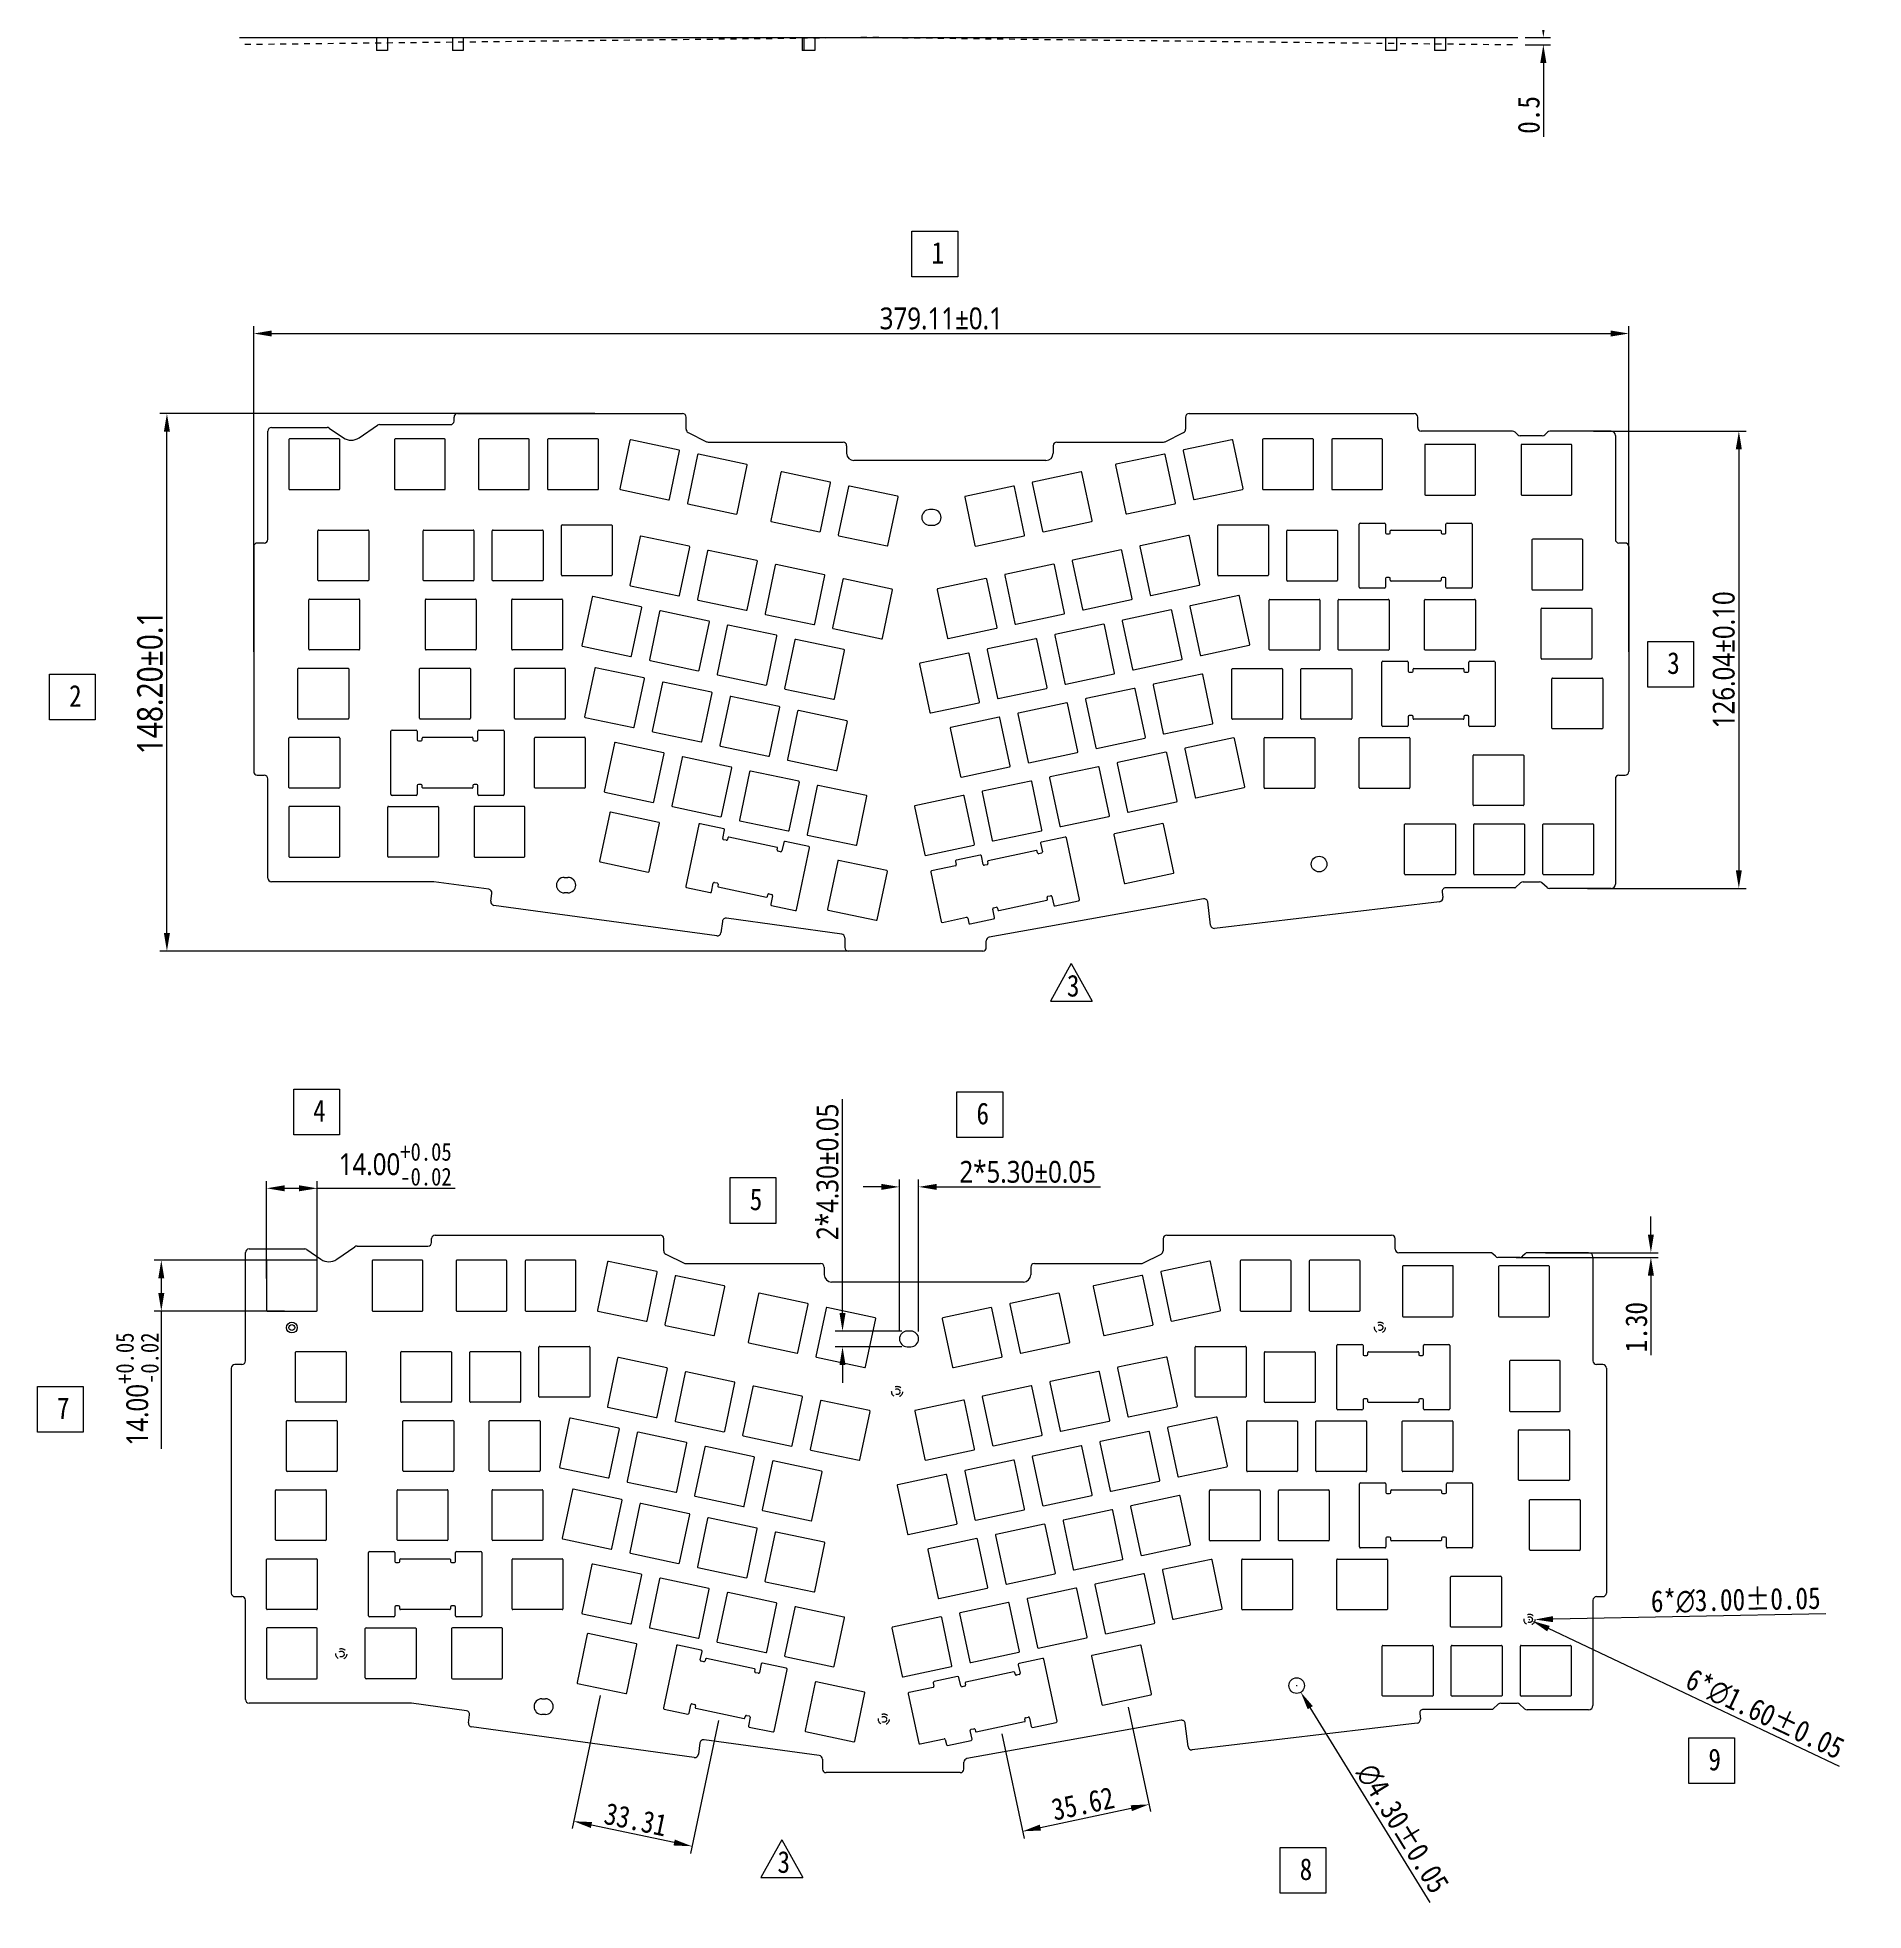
# Model space of a CAD drawing. Header units: millimetres. Extents: x 2357 to 4581, y 2083 to 2871.
# Drawn here: x 2397 to 2900, y 2227 to 2743 of the extents above; entities that cross this region are included whole.
import ezdxf

# ---------------------------------------------------------------- set-up
doc = ezdxf.new("R2010")
doc.units = ezdxf.units.MM
doc.header["$LTSCALE"] = 16.335
doc.header["$PDMODE"] = 3
doc.header["$PDSIZE"] = 8
doc.linetypes.add('HIDDEN', pattern=[0.2, 0.1, -0.1])
doc.layers.get('0').update_dxf_attribs({"linetype": 'CONTINUOUS'})
doc.layers.get('Defpoints').update_dxf_attribs({"linetype": 'CONTINUOUS'})
for name, color, linetype in [('DEFAULT_2', 8, 'HIDDEN'), ('文字说明', 2, 'CONTINUOUS'), ('标注尺寸', 2, 'CONTINUOUS')]:
    doc.layers.add(name, color=color, linetype=linetype)
doc.styles.get("Standard").update_dxf_attribs({"font": '', "width": 0.85, "height": 6})
doc.styles.get('STANDARD').set_extended_font_data('SimSun')
doc.dimstyles.get("Standard").update_dxf_attribs({"dimtxt": 2.5, "dimasz": 5, "dimexe": 2, "dimexo": 2, "dimgap": 1, "dimtad": 1, "dimzin": 1, "dimdsep": 46, "dimtxsty": 'STANDARD', "dimcen": 0.09, "dimadec": 0, "dimazin": 2, "dimtp": 0.01, "dimtm": 0.01, "dimtfac": 1, "dimtofl": 0, "dimtmove": 0, "dimatfit": 3, "dimfxl": 1, "dimtolj": 1, "dimarcsym": 0})

msp = doc.modelspace()

# ---------------------------------------------------------------- texts
at = {"layer": '标注尺寸', "color": 5, "char_height": 6, "width": 5.72356, "attachment_point": 1}
for s, insert in [('1', (2643.23, 2687.1)), ('3', (2846.067, 2574.004)), ('2', (2405.47, 2564.945)), ('3', (2680.558, 2485.061)), ('4', (2472.765, 2450.585)), ('6', (2655.632, 2449.824)), ('5', (2593.119, 2426.17)), ('7', (2402.125, 2368.579)), ('9', (2857.417, 2271.745)), ('3', (2600.77, 2243.485)), ('8', (2744.736, 2241.5))]:
    msp.add_mtext(s, dxfattribs=dict(at, insert=insert))

# ---------------------------------------------------------------- blocks, each defined once
blk = doc.blocks.new('*D13')
at = {"layer": 'Defpoints', "color": 0}
for p in [(2835.48, 2661.84), (2456.37, 2572.09), (2835.48, 2572.09)]:
    blk.add_point(p, dxfattribs=at)
at = {"layer": '标注尺寸', "color": 0, "lineweight": -2}
for p, q in [((2456.37, 2574.09), (2456.37, 2663.84)), ((2461.37, 2661.84), (2830.48, 2661.84)), ((2835.48, 2574.09), (2835.48, 2663.84))]:
    blk.add_line(p, q, dxfattribs=at)
at = {"layer": '标注尺寸', "color": 0}
for points in [[(2461.37, 2662.68), (2461.37, 2661.01), (2456.37, 2661.84)], [(2830.48, 2662.68), (2830.48, 2661.01), (2835.48, 2661.84)]]:
    blk.add_solid(points, dxfattribs=at)
at = {"layer": '标注尺寸', "color": 0, "insert": (2645.93, 2665.96), "char_height": 6, "attachment_point": 5}
blk.add_mtext('\\A1;{\\fMicrosoft YaHei|b0|i0|c134|p34;379.11%%P0.1}', dxfattribs=at)
blk = doc.blocks.new('*D14')
at = {"layer": 'Defpoints', "color": 0}
for p in [(2823.74, 2634.92), (2822.09, 2508.88), (2865.82, 2508.88)]:
    blk.add_point(p, dxfattribs=at)
at = {"layer": '标注尺寸', "color": 0, "lineweight": -2}
for p, q in [((2825.74, 2634.92), (2867.82, 2634.92)), ((2865.82, 2629.92), (2865.82, 2513.88)), ((2824.09, 2508.88), (2867.82, 2508.88))]:
    blk.add_line(p, q, dxfattribs=at)
at = {"layer": '标注尺寸', "color": 0}
for points in [[(2864.98, 2629.92), (2866.65, 2629.92), (2865.82, 2634.92)], [(2864.98, 2513.88), (2866.65, 2513.88), (2865.82, 2508.88)]]:
    blk.add_solid(points, dxfattribs=at)
at = {"layer": '标注尺寸', "color": 0, "insert": (2861.7, 2571.9), "char_height": 6, "attachment_point": 5, "rotation": 90}
blk.add_mtext('\\A1;{\\fMicrosoft YaHei|b0|i0|c134|p34;126.04%%P0.10}', dxfattribs=at)
blk = doc.blocks.new('*D22')
at = {"layer": 'Defpoints', "color": 0}
for p in [(2807.37, 2307.63), (2808.82, 2306.94)]:
    blk.add_point(p, dxfattribs=at)
at = {"layer": '标注尺寸', "color": 0, "lineweight": -2}
for p, q in [((2808.01, 2307.29), (2808.19, 2307.29)), ((2808.1, 2307.2), (2808.1, 2307.38)), ((2893.55, 2266.76), (2813.34, 2304.8))]:
    blk.add_line(p, q, dxfattribs=at)
at = {"layer": '标注尺寸', "color": 0}
blk.add_solid([(2813.69, 2305.55), (2812.98, 2304.05), (2808.82, 2306.94)], dxfattribs=at)
at = {"layer": '标注尺寸', "color": 0, "insert": (2872.97, 2281.21), "char_height": 6, "attachment_point": 5, "rotation": 334.6247}
blk.add_mtext('\\A1;6*{\\fGulim|b0|i0|c129|p0;∅}1.60%%P0.05', dxfattribs=at)
blk = doc.blocks.new('*D23')
at = {"layer": 'Defpoints', "color": 0}
for p in [(2806.6, 2307.26), (2809.6, 2307.32)]:
    blk.add_point(p, dxfattribs=at)
at = {"layer": '标注尺寸', "color": 0, "lineweight": -2}
for p, q in [((2889.84, 2308.87), (2814.59, 2307.41)), ((2808.01, 2307.29), (2808.19, 2307.29)), ((2808.1, 2307.2), (2808.1, 2307.38))]:
    blk.add_line(p, q, dxfattribs=at)
at = {"layer": '标注尺寸', "color": 0}
blk.add_solid([(2814.58, 2308.25), (2814.61, 2306.58), (2809.6, 2307.32)], dxfattribs=at)
at = {"layer": '标注尺寸', "color": 0, "insert": (2864.97, 2312.62), "char_height": 6, "attachment_point": 5, "rotation": 1.1077}
blk.add_mtext('\\A1;6*{\\fGulim|b0|i0|c129|p0;∅}3.00%%P0.05', dxfattribs=at)
blk = doc.blocks.new('*D24')
at = {"layer": 'Defpoints', "color": 0}
for p in [(2742.79, 2290.94), (2745.04, 2287.28)]:
    blk.add_point(p, dxfattribs=at)
at = {"layer": '标注尺寸', "color": 0, "lineweight": -2}
for p, q in [((2743.83, 2289.11), (2744.01, 2289.11)), ((2743.92, 2289.02), (2743.92, 2289.2)), ((2780.68, 2229.3), (2747.66, 2283.02))]:
    blk.add_line(p, q, dxfattribs=at)
at = {"layer": '标注尺寸', "color": 0}
blk.add_solid([(2748.37, 2283.45), (2746.95, 2282.58), (2745.04, 2287.28)], dxfattribs=at)
at = {"layer": '标注尺寸', "color": 0, "insert": (2773.13, 2249.67), "char_height": 6, "attachment_point": 5, "rotation": 301.5808}
blk.add_mtext('\\A1;{\\fGulim|b0|i0|c129|p0;∅}4.30%%P0.05', dxfattribs=at)
blk = doc.blocks.new('*D25')
at = {"layer": 'Defpoints', "color": 0}
for p in [(2639.69, 2426.59), (2634.39, 2384.68), (2639.69, 2384.68)]:
    blk.add_point(p, dxfattribs=at)
at = {"layer": '标注尺寸', "color": 0, "lineweight": -2}
for p, q in [((2634.39, 2386.68), (2634.39, 2428.59)), ((2639.69, 2386.68), (2639.69, 2428.59)), ((2629.39, 2426.59), (2624.39, 2426.59)), ((2644.69, 2426.59), (2689.81, 2426.59))]:
    blk.add_line(p, q, dxfattribs=at)
at = {"layer": '标注尺寸', "color": 0}
for points in [[(2629.39, 2427.42), (2629.39, 2425.75), (2634.39, 2426.59)], [(2644.69, 2427.42), (2644.69, 2425.75), (2639.69, 2426.59)]]:
    blk.add_solid(points, dxfattribs=at)
at = {"layer": '标注尺寸', "color": 0, "insert": (2669.75, 2430.69), "char_height": 6, "attachment_point": 5}
blk.add_mtext('\\A1;{\\fMicrosoft YaHei|b0|i0|c134|p34;2*5.30%%P0.05}', dxfattribs=at)
blk = doc.blocks.new('*D26')
at = {"layer": 'Defpoints', "color": 0}
for p in [(2637.04, 2386.83), (2618.71, 2382.53), (2637.04, 2382.53)]:
    blk.add_point(p, dxfattribs=at)
at = {"layer": '标注尺寸', "color": 0, "lineweight": -2}
for p, q in [((2618.71, 2391.83), (2618.71, 2450.8)), ((2635.04, 2386.83), (2616.71, 2386.83)), ((2635.04, 2382.53), (2616.71, 2382.53)), ((2618.71, 2377.53), (2618.71, 2372.53))]:
    blk.add_line(p, q, dxfattribs=at)
at = {"layer": '标注尺寸', "color": 0}
for points in [[(2617.88, 2391.83), (2619.54, 2391.83), (2618.71, 2386.83)], [(2617.88, 2377.53), (2619.54, 2377.53), (2618.71, 2382.53)]]:
    blk.add_solid(points, dxfattribs=at)
at = {"layer": '标注尺寸', "color": 0, "insert": (2614.61, 2430.74), "char_height": 6, "attachment_point": 5, "rotation": 90}
blk.add_mtext('\\A1;{\\fMicrosoft YaHei|b0|i0|c134|p34;2*4.30%%P0.05}', dxfattribs=at)
blk = doc.blocks.new('*D27')
at = {"layer": 'Defpoints', "color": 0}
for p in [(2466.89, 2406.35), (2430.9, 2392.35), (2466.89, 2392.35)]:
    blk.add_point(p, dxfattribs=at)
at = {"layer": '标注尺寸', "color": 0, "lineweight": -2}
for p, q in [((2464.89, 2406.35), (2428.9, 2406.35)), ((2430.9, 2401.35), (2430.9, 2397.35)), ((2464.89, 2392.35), (2428.9, 2392.35)), ((2430.9, 2392.35), (2430.9, 2354.37))]:
    blk.add_line(p, q, dxfattribs=at)
at = {"layer": '标注尺寸', "color": 0}
for points in [[(2430.06, 2401.35), (2431.73, 2401.35), (2430.9, 2406.35)], [(2430.06, 2397.35), (2431.73, 2397.35), (2430.9, 2392.35)]]:
    blk.add_solid(points, dxfattribs=at)
at = {"layer": '标注尺寸', "color": 0, "insert": (2424.26, 2370.86), "char_height": 6, "attachment_point": 5, "rotation": 90}
blk.add_mtext('\\A1;\\A1;{\\fMicrosoft YaHei|b0|i0|c134|p34;14.00\\fSimSun|b1|i0|c134|p2;\\H0.8169x;\\S+0.05^ -0.02;}', dxfattribs=at)
blk = doc.blocks.new('*D28')
at = {"layer": 'Defpoints', "color": 0}
for p in [(2473.89, 2426.19), (2459.89, 2399.35), (2473.89, 2399.35)]:
    blk.add_point(p, dxfattribs=at)
at = {"layer": '标注尺寸', "color": 0, "lineweight": -2}
for p, q in [((2459.89, 2401.35), (2459.89, 2428.19)), ((2473.89, 2401.35), (2473.89, 2428.19)), ((2464.89, 2426.19), (2468.89, 2426.19)), ((2473.89, 2426.19), (2511.87, 2426.19))]:
    blk.add_line(p, q, dxfattribs=at)
at = {"layer": '标注尺寸', "color": 0}
for points in [[(2464.89, 2427.03), (2464.89, 2425.36), (2459.89, 2426.19)], [(2468.89, 2427.03), (2468.89, 2425.36), (2473.89, 2426.19)]]:
    blk.add_solid(points, dxfattribs=at)
at = {"layer": '标注尺寸', "color": 0, "insert": (2495.38, 2432.83), "char_height": 6, "attachment_point": 5}
blk.add_mtext('\\A1;\\A1;{\\fMicrosoft YaHei|b0|i0|c134|p34;14.00\\fSimSun|b1|i0|c134|p2;\\H0.8169x;\\S+0.05^ -0.02;}', dxfattribs=at)
blk = doc.blocks.new('*D40')
at = {"layer": 'Defpoints', "color": 0}
for p in [(2432.45, 2639.77), (2552.46, 2639.77), (2636.85, 2491.57)]:
    blk.add_point(p, dxfattribs=at)
at = {"layer": '标注尺寸', "color": 0, "lineweight": -2}
for p, q in [((2550.46, 2639.77), (2430.45, 2639.77)), ((2432.45, 2496.57), (2432.45, 2634.77)), ((2634.85, 2491.57), (2430.45, 2491.57))]:
    blk.add_line(p, q, dxfattribs=at)
at = {"layer": '标注尺寸', "color": 0}
for points in [[(2431.61, 2634.77), (2433.28, 2634.77), (2432.45, 2639.77)], [(2431.61, 2496.57), (2433.28, 2496.57), (2432.45, 2491.57)]]:
    blk.add_solid(points, dxfattribs=at)
at = {"layer": '标注尺寸', "color": 0, "insert": (2427.81, 2565.67), "char_height": 6, "attachment_point": 5, "rotation": 90}
blk.add_mtext('\\A1;{\\fMicrosoft YaHei|b0|i0|c134|p34;\\H1.167x;148.20%%P0.1}', dxfattribs=at)
blk = doc.blocks.new('*D48')
at = {"layer": 'Defpoints', "color": 0}
for p in [(2697.08, 2285.16), (2662.24, 2277.74), (2703.21, 2256.35)]:
    blk.add_point(p, dxfattribs=at)
at = {"layer": '标注尺寸', "color": 0, "lineweight": -2}
for p, q in [((2697.5, 2283.2), (2703.63, 2254.39)), ((2662.65, 2275.79), (2668.78, 2246.98)), ((2673.26, 2249.97), (2698.32, 2255.31))]:
    blk.add_line(p, q, dxfattribs=at)
at = {"layer": '标注尺寸', "color": 0}
for points in [[(2698.15, 2256.12), (2698.49, 2254.49), (2703.21, 2256.35)], [(2673.08, 2250.79), (2673.43, 2249.16), (2668.37, 2248.93)]]:
    blk.add_solid(points, dxfattribs=at)
at = {"layer": '标注尺寸', "color": 0, "insert": (2684.96, 2256.55), "char_height": 6, "attachment_point": 5, "rotation": 12.0106}
blk.add_mtext('\\A1;35.62', dxfattribs=at)
blk = doc.blocks.new('*D49')
at = {"layer": 'Defpoints', "color": 0}
for p in [(2552.34, 2288.32), (2584.92, 2281.43), (2544.6, 2251.7)]:
    blk.add_point(p, dxfattribs=at)
at = {"layer": '标注尺寸', "color": 0, "lineweight": -2}
for p, q in [((2551.92, 2286.36), (2544.19, 2249.74)), ((2584.51, 2279.48), (2576.77, 2242.86)), ((2572.3, 2245.85), (2549.49, 2250.66))]:
    blk.add_line(p, q, dxfattribs=at)
at = {"layer": '标注尺寸', "color": 0}
for points in [[(2549.66, 2251.48), (2549.32, 2249.85), (2544.6, 2251.7)], [(2572.47, 2246.66), (2572.12, 2245.03), (2577.19, 2244.81)]]:
    blk.add_solid(points, dxfattribs=at)
at = {"layer": '标注尺寸', "color": 0, "insert": (2561.72, 2252.17), "char_height": 6, "attachment_point": 5, "rotation": 348.07}
blk.add_mtext('\\A1;33.31', dxfattribs=at)
blk = doc.blocks.new('*D51')
at = {"layer": 'Defpoints', "color": 0}
for p in [(2802.42, 2407.15), (2810.52, 2408.45), (2841.57, 2408.45)]:
    blk.add_point(p, dxfattribs=at)
at = {"layer": '标注尺寸', "color": 0, "lineweight": -2}
for p, q in [((2841.57, 2413.45), (2841.57, 2418.45)), ((2804.42, 2407.15), (2843.57, 2407.15)), ((2812.52, 2408.45), (2843.57, 2408.45)), ((2841.57, 2402.15), (2841.57, 2380.23))]:
    blk.add_line(p, q, dxfattribs=at)
at = {"layer": '标注尺寸', "color": 0}
for points in [[(2840.74, 2413.45), (2842.41, 2413.45), (2841.57, 2408.45)], [(2840.74, 2402.15), (2842.41, 2402.15), (2841.57, 2407.15)]]:
    blk.add_solid(points, dxfattribs=at)
at = {"layer": '标注尺寸', "color": 0, "insert": (2837.57, 2387.92), "char_height": 6, "attachment_point": 5, "rotation": 90}
blk.add_mtext('\\A1;1.30', dxfattribs=at)
blk = doc.blocks.new('*D5')
at = {"layer": 'Defpoints', "color": 0}
for p in [(2804.92, 2743.46), (2811.92, 2743.46), (2804.92, 2741.46)]:
    blk.add_point(p, dxfattribs=at)
at = {"layer": '标注尺寸', "color": 0, "lineweight": -2}
for p, q in [((2811.92, 2748.46), (2811.92, 2753.46)), ((2806.92, 2743.46), (2813.92, 2743.46)), ((2806.92, 2741.46), (2813.92, 2741.46)), ((2811.92, 2736.46), (2811.92, 2716.04))]:
    blk.add_line(p, q, dxfattribs=at)
at = {"layer": '标注尺寸', "color": 0}
for points in [[(2811.08, 2748.46), (2812.75, 2748.46), (2811.92, 2743.46)], [(2811.08, 2736.46), (2812.75, 2736.46), (2811.92, 2741.46)]]:
    blk.add_solid(points, dxfattribs=at)
at = {"layer": '标注尺寸', "color": 0, "insert": (2807.92, 2722.11), "char_height": 6, "attachment_point": 5, "rotation": 90}
blk.add_mtext('\\A1;0.5', dxfattribs=at)

# ---------------------------------------------------------------- dimensions: what is measured, and where the dimension line sits
at = {"layer": '标注尺寸', "color": 5}
for base, p1, p2, text, picture, middle in [((2811.918, 2743.462), (2804.92, 2741.462), (2804.92, 2743.462), '0.5', '*D5', (2811.918, 2722.107)), ((2432.446, 2639.774), (2636.85, 2491.574), (2552.463, 2639.774), '{\\fMicrosoft YaHei|b0|i0|c134|p34;\\H1.167x;<>%%P0.1}', '*D40', (2432.446, 2565.674)), ((2618.709, 2382.526), (2637.036, 2386.826), (2637.036, 2382.526), '{\\fMicrosoft YaHei|b0|i0|c134|p34;2*<>%%P0.05}', '*D26', (2618.709, 2430.741))]:
    dim = msp.add_linear_dim(base=base, p1=p1, p2=p2, angle=90, text=text, dimstyle='STANDARD', dxfattribs=at)
    dim.commit()
    dim.dimension.update_dxf_attribs({"geometry": picture, "text_midpoint": middle, "dimtype": 160})
for base, p1, p2, text, picture, middle in [((2835.477914513, 2661.843093803), (2456.37291467, 2572.08876385), (2835.477914513, 2572.08876385), '{\\fMicrosoft YaHei|b0|i0|c134|p34;<>%%P0.1}', '*D13', (2645.925414591, 2665.959297806)), ((2473.891, 2426.192), (2459.891, 2399.352), (2473.891, 2399.352), '\\A1;{\\fMicrosoft YaHei|b0|i0|c134|p34;<>\\fSimSun|b1|i0|c134|p2;\\H0.8169x;\\S+0.05^ -0.02;}', '*D28', (2495.381, 2432.826)), ((2639.686, 2426.586), (2634.386, 2384.676), (2639.686, 2384.676), '{\\fMicrosoft YaHei|b0|i0|c134|p34;2*<>%%P0.05}', '*D25', (2669.746, 2430.689))]:
    dim = msp.add_linear_dim(base=base, p1=p1, p2=p2, text=text, dimstyle='STANDARD', dxfattribs=at)
    dim.commit()
    dim.dimension.update_dxf_attribs({"geometry": picture, "text_midpoint": middle})
for base, p1, p2, text, picture, middle in [((2865.8180745, 2508.883674), (2823.7386095, 2634.9186742), (2822.0943435, 2508.883674), '{\\fMicrosoft YaHei|b0|i0|c134|p34;<>%%P0.10}', '*D14', (2861.7018705, 2571.9011741)), ((2430.896, 2392.352), (2466.891, 2406.352), (2466.891, 2392.352), '\\A1;{\\fMicrosoft YaHei|b0|i0|c134|p34;<>\\fSimSun|b1|i0|c134|p2;\\H0.8169x;\\S+0.05^ -0.02;}', '*D27', (2424.262, 2370.862))]:
    dim = msp.add_linear_dim(base=base, p1=p1, p2=p2, angle=90, text=text, dimstyle='STANDARD', dxfattribs=at)
    dim.commit()
    dim.dimension.update_dxf_attribs({"geometry": picture, "text_midpoint": middle})
dim = msp.add_linear_dim(base=(2841.575, 2408.452), p1=(2802.419, 2407.153), p2=(2810.515, 2408.452), angle=90, dimstyle='STANDARD', dxfattribs=at)
dim.commit()
dim.dimension.update_dxf_attribs({"geometry": '*D51', "text_midpoint": (2841.575, 2387.924), "dimtype": 160})
for p1, p2, text, picture, middle in [((2806.596, 2307.258), (2809.596, 2307.316), '6*<>%%P0.05', '*D23', (2865.055, 2308.388)), ((2807.373, 2307.63), (2808.819, 2306.944), '6*<>%%P0.05', '*D22', (2871.15, 2277.38)), ((2742.79, 2290.939), (2745.042, 2287.275), '<>%%P0.05', '*D24', (2769.52, 2247.456))]:
    dim = msp.add_diameter_dim_2p(p1=p1, p2=p2, text=text, dimstyle='STANDARD', dxfattribs=at)
    dim.commit()
    dim.dimension.update_dxf_attribs({"geometry": picture, "text_midpoint": middle, "dimtype": 163})
for p1, p2, distance, picture, middle in [((2584.924, 2281.432), (2552.336, 2288.317), 37.429, '*D49', (2561.72, 2252.168)), ((2662.238, 2277.744), (2697.082, 2285.157), -29.454, '*D48', (2684.957, 2256.553))]:
    dim = msp.add_aligned_dim(p1=p1, p2=p2, distance=distance, dimstyle='STANDARD', dxfattribs=at)
    dim.commit()
    dim.dimension.update_dxf_attribs({"geometry": picture, "text_midpoint": middle})

# ---------------------------------------------------------------- linework, layer by layer
at = {"color": 5, "linetype": 'Continuous'}
for p, q in [((2452.44, 2743.462), (2804.92, 2743.462)), ((2490.24, 2743.462), (2490.24, 2739.862)), ((2493.24, 2743.462), (2493.24, 2739.862)), ((2511.14, 2743.462), (2511.14, 2739.862)), ((2514.14, 2743.462), (2514.14, 2739.862)), ((2607.58, 2743.462), (2607.58, 2739.862)), ((2608.08, 2743.462), (2608.08, 2739.862)), ((2611.08, 2743.462), (2611.08, 2739.862)), ((2768.42, 2743.462), (2768.42, 2739.862)), ((2771.42, 2743.462), (2771.42, 2739.862)), ((2781.92, 2743.462), (2781.92, 2739.862)), ((2784.92, 2743.462), (2784.92, 2739.862)), ((2493.24, 2739.862), (2490.24, 2739.862)), ((2514.14, 2739.862), (2511.14, 2739.862)), ((2611.08, 2739.862), (2607.58, 2739.862)), ((2771.42, 2739.862), (2768.42, 2739.862)), ((2784.92, 2739.862), (2781.92, 2739.862)), ((2511.598, 2637.719), (2511.598, 2638.799)), ((2512.598, 2639.774), (2574.598, 2639.774)), ((2575.598, 2635.442), (2575.598, 2638.774)), ((2713.278, 2638.774), (2713.278, 2635.442)), ((2714.278, 2639.774), (2776.278, 2639.774)), ((2777.278, 2635.919), (2777.278, 2638.774)), ((2460.273, 2605.089), (2460.273, 2634.947)), ((2461.273, 2635.947), (2476.616, 2635.947)), ((2477.181, 2635.772), (2481.087, 2633.097)), ((2485.439, 2633.097), (2490.471, 2636.544)), ((2491.036, 2636.719), (2510.598, 2636.719)), ((2576.151, 2634.548), (2581.198, 2632.024)), ((2707.678, 2632.024), (2712.725, 2634.548)), ((2803.447, 2634.919), (2778.278, 2634.919)), ((2804.867, 2633.913), (2804.154, 2634.626)), ((2811.628, 2633.62), (2805.574, 2633.62)), ((2813.048, 2634.626), (2812.335, 2633.912)), ((2830.578, 2634.919), (2813.755, 2634.919)), ((2831.778, 2633.719), (2831.778, 2605.089)), ((2466.073, 2632.619), (2466.073, 2619.019)), ((2479.873, 2632.819), (2466.273, 2632.819)), ((2480.073, 2619.019), (2480.073, 2632.619)), ((2495.201, 2632.619), (2495.201, 2619.019)), ((2509.001, 2632.819), (2495.401, 2632.819)), ((2509.201, 2619.019), (2509.201, 2632.619)), ((2518.348, 2632.619), (2518.348, 2619.019)), ((2532.148, 2632.819), (2518.548, 2632.819)), ((2532.348, 2619.019), (2532.348, 2632.619)), ((2537.398, 2632.619), (2537.398, 2619.019)), ((2551.198, 2632.819), (2537.598, 2632.819)), ((2551.398, 2619.019), (2551.398, 2632.619)), ((2560.108, 2632.359), (2557.297, 2619.052)), ((2573.652, 2629.702), (2560.345, 2632.513)), ((2570.995, 2616.158), (2573.806, 2629.465)), ((2578.747, 2628.421), (2575.936, 2615.115)), ((2592.29, 2625.764), (2578.984, 2628.575)), ((2581.645, 2631.919), (2618.849, 2631.919)), ((2619.849, 2630.919), (2619.849, 2628.823)), ((2676.783, 2630.919), (2676.783, 2628.823)), ((2677.783, 2631.919), (2707.231, 2631.919)), ((2707.438, 2628.614), (2694.136, 2625.784)), ((2710.505, 2615.158), (2707.675, 2628.46)), ((2712.615, 2629.511), (2715.445, 2616.209)), ((2726.071, 2632.578), (2712.769, 2629.748)), ((2729.138, 2619.122), (2726.308, 2632.424)), ((2734.534, 2632.619), (2734.534, 2619.019)), ((2748.334, 2632.819), (2734.734, 2632.819)), ((2748.534, 2618.819), (2748.534, 2632.619)), ((2753.584, 2632.619), (2753.584, 2619.019)), ((2767.384, 2632.819), (2753.784, 2632.819)), ((2767.584, 2619.019), (2767.584, 2632.619)), ((2779.233, 2631.074), (2779.233, 2617.474)), ((2793.233, 2631.274), (2779.433, 2631.274)), ((2793.233, 2617.474), (2793.233, 2631.274)), ((2805.778, 2631.074), (2805.778, 2617.474)), ((2819.578, 2631.274), (2805.978, 2631.274)), ((2819.778, 2617.474), (2819.778, 2631.074)), ((2589.633, 2612.22), (2592.445, 2625.527)), ((2601.715, 2623.568), (2598.904, 2610.262)), ((2615.258, 2620.911), (2601.952, 2623.722)), ((2674.783, 2626.823), (2621.849, 2626.823)), ((2684.477, 2623.729), (2671.175, 2620.899)), ((2687.544, 2610.273), (2684.714, 2623.575)), ((2693.982, 2625.547), (2696.812, 2612.245)), ((2466.273, 2618.819), (2479.873, 2618.819)), ((2495.401, 2618.819), (2509.001, 2618.819)), ((2518.548, 2618.819), (2532.148, 2618.819)), ((2537.598, 2618.819), (2551.198, 2618.819)), ((2557.451, 2618.815), (2570.758, 2616.004)), ((2612.601, 2607.368), (2615.412, 2620.674)), ((2620.353, 2619.63), (2617.542, 2606.324)), ((2633.897, 2616.973), (2620.59, 2619.784)), ((2665.844, 2619.765), (2652.542, 2616.935)), ((2668.911, 2606.309), (2666.081, 2619.611)), ((2671.021, 2620.662), (2673.851, 2607.36)), ((2715.682, 2616.055), (2728.984, 2618.885)), ((2734.734, 2618.819), (2748.534, 2618.819)), ((2753.784, 2618.819), (2767.384, 2618.819)), ((2576.09, 2614.877), (2589.396, 2612.066)), ((2631.24, 2603.43), (2634.051, 2616.736)), ((2643.718, 2613.293), (2642.718, 2613.293)), ((2652.388, 2616.698), (2655.218, 2603.395)), ((2697.049, 2612.091), (2710.351, 2614.921)), ((2779.433, 2617.274), (2793.033, 2617.274)), ((2805.978, 2617.274), (2819.578, 2617.274)), ((2541.198, 2595.284), (2541.198, 2608.884)), ((2541.398, 2609.084), (2554.998, 2609.084)), ((2555.198, 2608.884), (2555.198, 2595.284)), ((2599.058, 2610.025), (2612.364, 2607.213)), ((2642.718, 2608.993), (2643.718, 2608.993)), ((2674.088, 2607.206), (2687.39, 2610.036)), ((2722.133, 2595.274), (2722.133, 2608.874)), ((2722.333, 2609.074), (2735.933, 2609.074)), ((2736.133, 2608.874), (2736.133, 2595.274)), ((2761.133, 2591.904), (2761.133, 2609.304)), ((2761.433, 2609.604), (2768.083, 2609.604)), ((2768.383, 2609.304), (2768.383, 2606.904)), ((2785.083, 2606.904), (2785.083, 2609.304)), ((2785.383, 2609.604), (2792.033, 2609.604)), ((2792.333, 2609.304), (2792.333, 2591.904)), ((2456.373, 2603.089), (2456.373, 2541.089)), ((2459.273, 2604.089), (2457.373, 2604.089)), ((2474.083, 2593.874), (2474.083, 2607.474)), ((2474.283, 2607.674), (2487.883, 2607.674)), ((2488.083, 2607.474), (2488.083, 2593.874)), ((2503.098, 2593.874), (2503.098, 2607.474)), ((2503.298, 2607.674), (2516.898, 2607.674)), ((2517.098, 2607.474), (2517.098, 2593.874)), ((2522.148, 2593.874), (2522.148, 2607.474)), ((2522.348, 2607.674), (2535.948, 2607.674)), ((2536.148, 2607.474), (2536.148, 2593.874)), ((2562.887, 2605.848), (2560.068, 2592.506)), ((2576.428, 2603.191), (2563.124, 2606.002)), ((2573.773, 2589.647), (2576.592, 2602.989)), ((2617.696, 2606.087), (2631.003, 2603.276)), ((2655.455, 2603.241), (2668.757, 2606.072)), ((2700.681, 2603.088), (2703.511, 2589.786)), ((2714.137, 2606.156), (2700.835, 2603.326)), ((2717.205, 2592.699), (2714.374, 2606.002)), ((2741.183, 2593.804), (2741.183, 2607.404)), ((2741.383, 2607.604), (2754.983, 2607.604)), ((2755.183, 2607.404), (2755.183, 2593.804)), ((2768.683, 2606.604), (2769.433, 2606.604)), ((2769.733, 2606.904), (2769.733, 2607.404)), ((2769.933, 2607.604), (2783.533, 2607.604)), ((2783.733, 2607.404), (2783.733, 2606.904)), ((2784.033, 2606.604), (2784.783, 2606.604)), ((2808.778, 2604.954), (2808.778, 2591.354)), ((2822.578, 2605.154), (2808.978, 2605.154)), ((2822.778, 2591.354), (2822.778, 2604.954)), ((2834.478, 2604.089), (2832.778, 2604.089)), ((2835.478, 2603.089), (2835.478, 2541.089)), ((2581.526, 2601.91), (2578.707, 2588.568)), ((2595.067, 2599.253), (2581.763, 2602.064)), ((2592.412, 2585.709), (2595.231, 2599.051)), ((2600.164, 2597.972), (2597.345, 2584.63)), ((2613.705, 2595.315), (2600.401, 2598.126)), ((2676.871, 2598.227), (2663.569, 2595.397)), ((2679.939, 2584.771), (2677.108, 2598.073)), ((2682.048, 2599.124), (2684.878, 2585.822)), ((2695.504, 2602.191), (2682.202, 2599.361)), ((2698.572, 2588.735), (2695.741, 2602.037)), ((2487.883, 2593.674), (2474.283, 2593.674)), ((2516.898, 2593.674), (2503.298, 2593.674)), ((2535.948, 2593.674), (2522.348, 2593.674)), ((2554.998, 2595.084), (2541.398, 2595.084)), ((2560.232, 2592.304), (2573.536, 2589.493)), ((2611.05, 2581.771), (2613.869, 2595.114)), ((2618.803, 2594.034), (2615.984, 2580.692)), ((2632.344, 2591.377), (2619.04, 2594.188)), ((2658.238, 2594.263), (2644.936, 2591.433)), ((2661.306, 2580.807), (2658.476, 2594.109)), ((2663.415, 2595.16), (2666.245, 2581.858)), ((2703.748, 2589.632), (2717.051, 2592.462)), ((2735.933, 2595.074), (2722.333, 2595.074)), ((2754.983, 2593.604), (2741.383, 2593.604)), ((2768.383, 2594.304), (2768.383, 2591.904)), ((2769.433, 2594.604), (2768.683, 2594.604)), ((2769.733, 2593.804), (2769.733, 2594.304)), ((2783.533, 2593.604), (2769.933, 2593.604)), ((2783.733, 2594.304), (2783.733, 2593.804)), ((2784.783, 2594.604), (2784.033, 2594.604)), ((2785.083, 2591.904), (2785.083, 2594.304)), ((2471.578, 2574.824), (2471.578, 2588.424)), ((2471.778, 2588.624), (2485.378, 2588.624)), ((2485.578, 2588.424), (2485.578, 2574.824)), ((2503.698, 2574.824), (2503.698, 2588.424)), ((2503.898, 2588.624), (2517.498, 2588.624)), ((2517.698, 2588.424), (2517.698, 2574.824)), ((2527.498, 2574.824), (2527.498, 2588.424)), ((2527.698, 2588.624), (2541.298, 2588.624)), ((2541.498, 2588.424), (2541.498, 2574.824)), ((2549.654, 2589.173), (2546.835, 2575.831)), ((2563.195, 2586.516), (2549.891, 2589.327)), ((2578.871, 2588.366), (2592.175, 2585.555)), ((2629.689, 2577.834), (2632.508, 2591.176)), ((2644.782, 2591.196), (2647.612, 2577.894)), ((2685.115, 2585.668), (2698.418, 2588.498)), ((2727.931, 2589.614), (2714.629, 2586.784)), ((2730.999, 2576.158), (2728.169, 2589.46)), ((2736.333, 2574.754), (2736.333, 2588.354)), ((2736.533, 2588.554), (2750.133, 2588.554)), ((2750.333, 2588.354), (2750.333, 2574.754)), ((2755.383, 2574.754), (2755.383, 2588.354)), ((2755.583, 2588.554), (2769.183, 2588.554)), ((2768.083, 2591.604), (2761.433, 2591.604)), ((2769.383, 2588.354), (2769.383, 2574.754)), ((2779.183, 2574.754), (2779.183, 2588.354)), ((2779.383, 2588.554), (2792.983, 2588.554)), ((2792.033, 2591.604), (2785.383, 2591.604)), ((2793.183, 2588.354), (2793.183, 2574.754)), ((2808.978, 2591.154), (2822.578, 2591.154)), ((2560.541, 2572.973), (2563.36, 2586.315)), ((2568.293, 2585.235), (2565.474, 2571.893)), ((2581.834, 2582.578), (2568.53, 2585.389)), ((2579.179, 2569.035), (2581.998, 2582.377)), ((2597.51, 2584.428), (2610.813, 2581.617)), ((2666.482, 2581.704), (2679.785, 2584.534)), ((2695.842, 2582.582), (2698.672, 2569.28)), ((2709.298, 2585.65), (2695.996, 2582.82)), ((2712.366, 2572.193), (2709.536, 2585.496)), ((2714.475, 2586.547), (2717.305, 2573.244)), ((2811.283, 2572.304), (2811.283, 2585.904)), ((2811.483, 2586.104), (2825.083, 2586.104)), ((2825.283, 2585.904), (2825.283, 2572.304)), ((2586.931, 2581.297), (2584.113, 2567.955)), ((2600.472, 2578.641), (2587.168, 2581.451)), ((2597.818, 2565.097), (2600.637, 2578.439)), ((2605.57, 2577.359), (2602.751, 2564.017)), ((2619.111, 2574.703), (2605.807, 2577.513)), ((2616.148, 2580.49), (2629.452, 2577.679)), ((2647.849, 2577.74), (2661.152, 2580.57)), ((2672.032, 2577.721), (2658.73, 2574.891)), ((2675.1, 2564.265), (2672.27, 2577.567)), ((2677.209, 2578.618), (2680.039, 2565.316)), ((2690.665, 2581.686), (2677.363, 2578.856)), ((2693.733, 2568.229), (2690.903, 2581.532)), ((2485.378, 2574.624), (2471.778, 2574.624)), ((2517.498, 2574.624), (2503.898, 2574.624)), ((2541.298, 2574.624), (2527.698, 2574.624)), ((2547, 2575.629), (2560.304, 2572.818)), ((2565.638, 2571.691), (2578.942, 2568.88)), ((2616.456, 2561.159), (2619.275, 2574.501)), ((2653.399, 2573.757), (2640.097, 2570.927)), ((2656.467, 2560.301), (2653.637, 2573.603)), ((2658.576, 2574.654), (2661.406, 2561.352)), ((2698.909, 2569.126), (2712.212, 2571.956)), ((2717.542, 2573.09), (2730.845, 2575.92)), ((2750.133, 2574.554), (2736.533, 2574.554)), ((2769.183, 2574.554), (2755.583, 2574.554)), ((2792.983, 2574.554), (2779.383, 2574.554)), ((2825.083, 2572.104), (2811.483, 2572.104)), ((2468.578, 2555.774), (2468.578, 2569.374)), ((2468.778, 2569.574), (2482.378, 2569.574)), ((2482.578, 2569.374), (2482.578, 2555.774)), ((2502.098, 2555.774), (2502.098, 2569.374)), ((2502.298, 2569.574), (2515.898, 2569.574)), ((2516.098, 2569.374), (2516.098, 2555.774)), ((2528.268, 2555.774), (2528.268, 2569.374)), ((2528.468, 2569.574), (2542.068, 2569.574)), ((2542.268, 2569.374), (2542.268, 2555.774)), ((2550.413, 2569.542), (2547.594, 2556.2)), ((2563.954, 2566.886), (2550.65, 2569.697)), ((2561.299, 2553.342), (2564.118, 2566.684)), ((2584.277, 2567.753), (2597.581, 2564.942)), ((2639.943, 2570.69), (2642.773, 2557.388)), ((2680.276, 2565.162), (2693.579, 2567.992)), ((2717.772, 2567.976), (2704.469, 2565.146)), ((2720.839, 2554.52), (2718.009, 2567.822)), ((2726.033, 2555.704), (2726.033, 2569.304)), ((2726.233, 2569.504), (2739.833, 2569.504)), ((2740.033, 2569.304), (2740.033, 2555.704)), ((2745.083, 2555.704), (2745.083, 2569.304)), ((2745.283, 2569.504), (2758.883, 2569.504)), ((2759.083, 2569.304), (2759.083, 2555.704)), ((2767.413, 2553.804), (2767.413, 2571.204)), ((2767.713, 2571.504), (2774.363, 2571.504)), ((2774.663, 2571.204), (2774.663, 2568.804)), ((2774.963, 2568.504), (2775.713, 2568.504)), ((2776.013, 2568.804), (2776.013, 2569.304)), ((2776.213, 2569.504), (2789.813, 2569.504)), ((2790.013, 2569.304), (2790.013, 2568.804)), ((2790.313, 2568.504), (2791.063, 2568.504)), ((2791.363, 2568.804), (2791.363, 2571.204)), ((2791.663, 2571.504), (2798.313, 2571.504)), ((2798.613, 2571.204), (2798.613, 2553.804)), ((2814.283, 2553.054), (2814.283, 2566.654)), ((2814.483, 2566.854), (2828.083, 2566.854)), ((2828.283, 2566.654), (2828.283, 2553.054)), ((2569.051, 2565.604), (2566.232, 2552.262)), ((2582.592, 2562.948), (2569.288, 2565.759)), ((2579.938, 2549.404), (2582.756, 2562.746)), ((2587.69, 2561.666), (2584.871, 2548.324)), ((2601.231, 2559.01), (2587.927, 2561.821)), ((2602.915, 2563.815), (2616.219, 2561.004)), ((2661.643, 2561.198), (2674.946, 2564.028)), ((2699.139, 2564.012), (2685.836, 2561.182)), ((2702.206, 2550.556), (2699.376, 2563.858)), ((2704.315, 2564.909), (2707.145, 2551.607)), ((2598.576, 2545.466), (2601.395, 2558.808)), ((2606.328, 2557.728), (2603.509, 2544.386)), ((2619.869, 2555.072), (2606.565, 2557.883)), ((2643.01, 2557.234), (2656.313, 2560.064)), ((2661.873, 2556.084), (2648.57, 2553.254)), ((2667.049, 2556.98), (2669.879, 2543.678)), ((2680.506, 2560.048), (2667.203, 2557.218)), ((2683.573, 2546.592), (2680.743, 2559.894)), ((2685.682, 2560.945), (2688.512, 2547.642)), ((2774.663, 2556.204), (2774.663, 2553.804)), ((2775.713, 2556.504), (2774.963, 2556.504)), ((2776.013, 2555.704), (2776.013, 2556.204)), ((2790.013, 2556.204), (2790.013, 2555.704)), ((2791.063, 2556.504), (2790.313, 2556.504)), ((2791.363, 2553.804), (2791.363, 2556.204)), ((2482.378, 2555.574), (2468.778, 2555.574)), ((2494.218, 2534.824), (2494.218, 2552.224)), ((2494.518, 2552.524), (2501.168, 2552.524)), ((2501.468, 2552.224), (2501.468, 2549.824)), ((2515.898, 2555.574), (2502.298, 2555.574)), ((2518.168, 2549.824), (2518.168, 2552.224)), ((2518.468, 2552.524), (2525.118, 2552.524)), ((2525.418, 2552.224), (2525.418, 2534.824)), ((2542.068, 2555.574), (2528.468, 2555.574)), ((2547.758, 2555.998), (2561.062, 2553.188)), ((2566.397, 2552.06), (2579.7, 2549.25)), ((2617.215, 2541.528), (2620.034, 2554.87)), ((2648.416, 2553.016), (2651.246, 2539.714)), ((2664.94, 2542.627), (2662.11, 2555.93)), ((2707.383, 2551.453), (2720.685, 2554.283)), ((2739.833, 2555.504), (2726.233, 2555.504)), ((2758.883, 2555.504), (2745.283, 2555.504)), ((2774.363, 2553.504), (2767.713, 2553.504)), ((2789.813, 2555.504), (2776.213, 2555.504)), ((2798.313, 2553.504), (2791.663, 2553.504)), ((2828.083, 2552.854), (2814.483, 2552.854)), ((2466.073, 2536.724), (2466.073, 2550.324)), ((2466.273, 2550.524), (2479.873, 2550.524)), ((2480.073, 2550.324), (2480.073, 2536.724)), ((2501.768, 2549.524), (2502.518, 2549.524)), ((2502.818, 2549.824), (2502.818, 2550.324)), ((2503.018, 2550.524), (2516.618, 2550.524)), ((2516.818, 2550.324), (2516.818, 2549.824)), ((2517.118, 2549.524), (2517.868, 2549.524)), ((2533.798, 2536.724), (2533.798, 2550.324)), ((2533.998, 2550.524), (2547.598, 2550.524)), ((2547.798, 2550.324), (2547.798, 2536.724)), ((2555.818, 2548.929), (2553, 2535.587)), ((2569.359, 2546.273), (2556.056, 2549.084)), ((2566.705, 2532.729), (2569.524, 2546.071)), ((2585.035, 2548.123), (2598.339, 2545.312)), ((2670.117, 2543.524), (2683.419, 2546.354)), ((2688.75, 2547.488), (2702.052, 2550.318)), ((2707.886, 2546.397), (2694.583, 2543.566)), ((2710.953, 2532.94), (2708.123, 2546.243)), ((2713.062, 2547.293), (2715.893, 2533.991)), ((2726.519, 2550.361), (2713.216, 2547.531)), ((2729.586, 2536.904), (2726.756, 2550.207)), ((2734.933, 2536.654), (2734.933, 2550.254)), ((2735.133, 2550.454), (2748.733, 2550.454)), ((2748.933, 2550.254), (2748.933, 2536.654)), ((2761.133, 2536.654), (2761.133, 2550.254)), ((2761.333, 2550.454), (2774.933, 2550.454)), ((2775.133, 2550.254), (2775.133, 2536.654)), ((2574.457, 2544.992), (2571.638, 2531.649)), ((2587.998, 2542.335), (2574.694, 2545.146)), ((2585.343, 2528.791), (2588.162, 2542.133)), ((2593.096, 2541.054), (2590.277, 2527.712)), ((2606.636, 2538.397), (2593.333, 2541.208)), ((2603.674, 2544.185), (2616.978, 2541.374)), ((2651.484, 2539.56), (2664.786, 2542.39)), ((2689.253, 2542.432), (2675.951, 2539.602)), ((2692.32, 2528.976), (2689.49, 2542.278)), ((2694.429, 2543.329), (2697.26, 2530.027)), ((2792.533, 2531.904), (2792.533, 2545.504)), ((2792.733, 2545.704), (2806.333, 2545.704)), ((2806.533, 2545.504), (2806.533, 2531.904)), ((2457.373, 2540.089), (2459.273, 2540.089)), ((2460.273, 2511.721), (2460.273, 2539.089)), ((2479.873, 2536.524), (2466.273, 2536.524)), ((2501.468, 2537.224), (2501.468, 2534.824)), ((2502.518, 2537.524), (2501.768, 2537.524)), ((2502.818, 2536.724), (2502.818, 2537.224)), ((2516.618, 2536.524), (2503.018, 2536.524)), ((2516.818, 2537.224), (2516.818, 2536.724)), ((2517.868, 2537.524), (2517.118, 2537.524)), ((2518.168, 2534.824), (2518.168, 2537.224)), ((2547.598, 2536.524), (2533.998, 2536.524)), ((2603.982, 2524.853), (2606.801, 2538.195)), ((2611.734, 2537.116), (2608.915, 2523.774)), ((2625.275, 2534.459), (2611.971, 2537.27)), ((2657.164, 2535.401), (2659.994, 2522.099)), ((2670.62, 2538.468), (2657.318, 2535.638)), ((2673.687, 2525.012), (2670.857, 2538.314)), ((2675.797, 2539.365), (2678.627, 2526.063)), ((2716.13, 2533.837), (2729.432, 2536.667)), ((2748.733, 2536.454), (2735.133, 2536.454)), ((2774.933, 2536.454), (2761.333, 2536.454)), ((2831.778, 2539.089), (2831.778, 2510.084)), ((2832.778, 2540.089), (2834.478, 2540.089)), ((2466.073, 2531.274), (2466.073, 2517.674)), ((2479.873, 2531.474), (2466.273, 2531.474)), ((2480.073, 2517.674), (2480.073, 2531.274)), ((2493.318, 2517.674), (2493.318, 2531.274)), ((2493.518, 2531.474), (2507.118, 2531.474)), ((2501.168, 2534.524), (2494.518, 2534.524)), ((2507.318, 2531.274), (2507.318, 2517.674)), ((2517.118, 2531.274), (2517.118, 2517.674)), ((2530.918, 2531.474), (2517.318, 2531.474)), ((2525.118, 2534.524), (2518.468, 2534.524)), ((2531.118, 2517.674), (2531.118, 2531.274)), ((2553.164, 2535.386), (2566.468, 2532.575)), ((2571.802, 2531.448), (2585.106, 2528.637)), ((2622.62, 2520.915), (2625.439, 2534.257)), ((2638.531, 2531.437), (2641.361, 2518.134)), ((2651.987, 2534.504), (2638.685, 2531.674)), ((2655.054, 2521.048), (2652.224, 2534.35)), ((2697.497, 2529.873), (2710.799, 2532.703)), ((2806.333, 2531.704), (2792.733, 2531.704)), ((2554.52, 2529.733), (2551.701, 2516.391)), ((2568.061, 2527.077), (2554.757, 2529.888)), ((2565.407, 2513.533), (2568.226, 2526.875)), ((2579.088, 2526.485), (2575.491, 2509.46)), ((2585.95, 2525.341), (2579.443, 2526.716)), ((2590.441, 2527.51), (2603.745, 2524.699)), ((2678.864, 2525.909), (2692.166, 2528.739)), ((2707.002, 2526.732), (2693.699, 2523.902)), ((2710.069, 2513.276), (2707.239, 2526.578)), ((2773.683, 2512.854), (2773.683, 2526.454)), ((2773.883, 2526.654), (2787.483, 2526.654)), ((2787.683, 2526.454), (2787.683, 2512.854)), ((2792.733, 2512.854), (2792.733, 2526.454)), ((2792.933, 2526.654), (2806.533, 2526.654)), ((2806.733, 2526.454), (2806.733, 2512.854)), ((2811.783, 2512.854), (2811.783, 2526.454)), ((2811.983, 2526.654), (2825.583, 2526.654)), ((2825.783, 2526.454), (2825.783, 2512.854)), ((2585.685, 2522.638), (2586.181, 2524.986)), ((2586.65, 2522.127), (2585.916, 2522.282)), ((2587.109, 2522.848), (2587.006, 2522.359)), ((2600.65, 2520.191), (2587.346, 2523.002)), ((2600.703, 2519.465), (2600.814, 2519.99)), ((2602.493, 2521.539), (2601.997, 2519.191)), ((2609.382, 2520.391), (2602.849, 2521.771)), ((2606.017, 2503.011), (2609.614, 2520.035)), ((2609.079, 2523.572), (2622.383, 2520.761)), ((2641.598, 2517.98), (2654.9, 2520.811)), ((2660.231, 2521.945), (2673.533, 2524.775)), ((2673.321, 2521.304), (2673.82, 2518.957)), ((2680.056, 2523.044), (2673.552, 2521.66)), ((2684.033, 2505.794), (2680.412, 2522.813)), ((2693.545, 2523.665), (2696.376, 2510.363)), ((2466.273, 2517.474), (2479.873, 2517.474)), ((2507.118, 2517.474), (2493.518, 2517.474)), ((2517.318, 2517.474), (2530.918, 2517.474)), ((2551.866, 2516.189), (2565.17, 2513.379)), ((2601.641, 2518.96), (2600.935, 2519.109)), ((2617.376, 2516.453), (2614.565, 2503.147)), ((2630.919, 2513.796), (2617.613, 2516.607)), ((2649.851, 2515.085), (2643.249, 2513.68)), ((2649.895, 2516.321), (2650.082, 2515.44)), ((2656.63, 2518.06), (2650.126, 2516.677)), ((2657.486, 2515.482), (2656.986, 2517.829)), ((2658.575, 2515.407), (2657.841, 2515.251)), ((2658.702, 2516.252), (2658.806, 2515.763)), ((2672.158, 2519.319), (2658.856, 2516.489)), ((2672.5, 2518.676), (2672.396, 2519.165)), ((2673.589, 2518.601), (2672.855, 2518.445)), ((2505.878, 2510.721), (2461.273, 2510.721)), ((2521.192, 2508.628), (2506.014, 2510.712)), ((2541.993, 2511.921), (2542.993, 2511.921)), ((2582.584, 2507.962), (2583.08, 2510.31)), ((2583.436, 2510.541), (2584.17, 2510.386)), ((2584.401, 2510.031), (2584.29, 2509.506)), ((2628.262, 2500.253), (2631.074, 2513.559)), ((2643.018, 2513.324), (2645.91, 2499.728)), ((2696.613, 2510.209), (2709.915, 2513.039)), ((2787.483, 2512.654), (2773.883, 2512.654)), ((2806.533, 2512.654), (2792.933, 2512.654)), ((2805.666, 2510.431), (2804.247, 2509.143)), ((2806.338, 2510.691), (2810.848, 2510.691)), ((2812.939, 2509.143), (2811.52, 2510.431)), ((2825.583, 2512.654), (2811.983, 2512.654)), ((2521.748, 2505.326), (2522.046, 2507.501)), ((2542.993, 2507.621), (2541.993, 2507.621)), ((2575.722, 2509.105), (2582.229, 2507.73)), ((2584.455, 2509.304), (2597.758, 2506.493)), ((2597.995, 2506.648), (2598.099, 2507.137)), ((2598.454, 2507.368), (2599.188, 2507.213)), ((2599.42, 2506.858), (2598.924, 2504.51)), ((2718.22, 2505.997), (2659.174, 2495.433)), ((2661.769, 2502.796), (2675.072, 2505.626)), ((2675.226, 2505.863), (2675.122, 2506.352)), ((2675.353, 2506.708), (2676.086, 2506.864)), ((2676.442, 2506.633), (2676.941, 2504.285)), ((2677.297, 2504.054), (2683.802, 2505.438)), ((2720.145, 2498.74), (2719.389, 2505.13)), ((2783.323, 2505.212), (2721.256, 2497.864)), ((2784.012, 2507.893), (2784.198, 2506.323)), ((2804.063, 2509.011), (2785.005, 2509.011)), ((2830.578, 2508.884), (2813.611, 2508.884)), ((2584.026, 2495.766), (2522.602, 2504.199)), ((2585.588, 2499.791), (2585.153, 2496.62)), ((2618.486, 2496.283), (2586.715, 2500.645)), ((2599.155, 2504.154), (2605.661, 2502.779)), ((2614.719, 2502.91), (2628.025, 2500.098)), ((2646.266, 2499.497), (2652.868, 2500.902)), ((2653.224, 2500.671), (2653.516, 2499.302)), ((2653.872, 2499.071), (2660.376, 2500.454)), ((2660.607, 2500.81), (2660.108, 2503.158)), ((2660.339, 2503.514), (2661.072, 2503.67)), ((2661.428, 2503.439), (2661.532, 2502.95)), ((2619.35, 2495.292), (2619.35, 2492.574)), ((2658.35, 2492.574), (2658.35, 2494.449)), ((2657.35, 2491.574), (2620.35, 2491.574)), ((2505.416, 2411.252), (2505.416, 2412.332)), ((2506.416, 2413.307), (2568.416, 2413.307)), ((2569.416, 2408.976), (2569.416, 2412.307)), ((2707.096, 2412.307), (2707.096, 2408.976)), ((2708.096, 2413.307), (2770.096, 2413.307)), ((2771.096, 2409.452), (2771.096, 2412.307)), ((2454.091, 2378.622), (2454.091, 2408.48)), ((2455.091, 2409.48), (2470.434, 2409.48)), ((2473.691, 2406.352), (2460.091, 2406.352)), ((2470.999, 2409.305), (2474.905, 2406.63)), ((2479.256, 2406.63), (2484.289, 2410.077)), ((2484.854, 2410.252), (2504.416, 2410.252)), ((2502.819, 2406.352), (2489.219, 2406.352)), ((2525.966, 2406.352), (2512.366, 2406.352)), ((2545.016, 2406.352), (2531.416, 2406.352)), ((2569.969, 2408.081), (2575.016, 2405.558)), ((2701.496, 2405.558), (2706.543, 2408.081)), ((2742.152, 2406.352), (2728.552, 2406.352)), ((2761.202, 2406.352), (2747.602, 2406.352)), ((2797.265, 2408.452), (2772.096, 2408.452)), ((2798.685, 2407.446), (2797.972, 2408.159)), ((2805.446, 2407.153), (2799.392, 2407.153)), ((2806.866, 2408.159), (2806.153, 2407.446)), ((2824.396, 2408.452), (2807.573, 2408.452)), ((2825.596, 2407.252), (2825.596, 2378.622)), ((2459.891, 2406.152), (2459.891, 2392.552)), ((2473.891, 2392.552), (2473.891, 2406.152)), ((2489.019, 2406.152), (2489.019, 2392.552)), ((2503.019, 2392.552), (2503.019, 2406.152)), ((2512.166, 2406.152), (2512.166, 2392.552)), ((2526.166, 2392.552), (2526.166, 2406.152)), ((2531.216, 2406.152), (2531.216, 2392.552)), ((2545.216, 2392.552), (2545.216, 2406.152)), ((2553.926, 2405.892), (2551.115, 2392.586)), ((2567.47, 2403.235), (2554.163, 2406.046)), ((2564.813, 2389.692), (2567.624, 2402.998)), ((2572.565, 2401.954), (2569.753, 2388.648)), ((2586.108, 2399.297), (2572.802, 2402.108)), ((2575.463, 2405.452), (2612.667, 2405.452)), ((2613.667, 2404.452), (2613.667, 2402.356)), ((2670.601, 2404.452), (2670.601, 2402.356)), ((2671.601, 2405.452), (2701.049, 2405.452)), ((2701.256, 2402.148), (2687.954, 2399.318)), ((2704.323, 2388.691), (2701.493, 2401.994)), ((2706.433, 2403.044), (2709.263, 2389.742)), ((2719.889, 2406.112), (2706.587, 2403.282)), ((2722.956, 2392.655), (2720.126, 2405.958)), ((2728.352, 2406.152), (2728.352, 2392.552)), ((2742.352, 2392.352), (2742.352, 2406.152)), ((2747.402, 2406.152), (2747.402, 2392.552)), ((2761.402, 2392.552), (2761.402, 2406.152)), ((2773.051, 2404.607), (2773.051, 2391.007)), ((2787.051, 2404.807), (2773.251, 2404.807)), ((2787.051, 2391.007), (2787.051, 2404.807)), ((2799.596, 2404.607), (2799.596, 2391.007)), ((2813.396, 2404.807), (2799.796, 2404.807)), ((2813.596, 2391.007), (2813.596, 2404.607)), ((2583.451, 2385.754), (2586.262, 2399.06)), ((2595.533, 2397.101), (2592.721, 2383.795)), ((2609.076, 2394.444), (2595.77, 2397.256)), ((2668.601, 2400.356), (2615.667, 2400.356)), ((2678.295, 2397.263), (2664.993, 2394.433)), ((2681.362, 2383.806), (2678.532, 2397.109)), ((2687.8, 2399.08), (2690.63, 2385.778)), ((2460.091, 2392.352), (2473.691, 2392.352)), ((2489.219, 2392.352), (2502.819, 2392.352)), ((2512.366, 2392.352), (2525.966, 2392.352)), ((2531.416, 2392.352), (2545.016, 2392.352)), ((2551.269, 2392.349), (2564.576, 2389.537)), ((2606.419, 2380.901), (2609.23, 2394.207)), ((2614.171, 2393.164), (2611.36, 2379.857)), ((2627.715, 2390.507), (2614.408, 2393.318)), ((2659.662, 2393.298), (2646.36, 2390.468)), ((2662.729, 2379.842), (2659.899, 2393.144)), ((2664.839, 2394.195), (2667.669, 2380.893)), ((2709.5, 2389.588), (2722.802, 2392.418)), ((2728.552, 2392.352), (2742.352, 2392.352)), ((2747.602, 2392.352), (2761.202, 2392.352)), ((2773.251, 2390.807), (2786.851, 2390.807)), ((2799.796, 2390.807), (2813.396, 2390.807)), ((2569.908, 2388.411), (2583.214, 2385.6)), ((2625.058, 2376.963), (2627.869, 2390.27)), ((2637.536, 2386.826), (2636.536, 2386.826)), ((2646.206, 2390.231), (2649.036, 2376.929)), ((2690.867, 2385.624), (2704.169, 2388.454)), ((2467.901, 2367.407), (2467.901, 2381.007)), ((2468.101, 2381.207), (2481.701, 2381.207)), ((2481.901, 2381.007), (2481.901, 2367.407)), ((2496.916, 2367.407), (2496.916, 2381.007)), ((2497.116, 2381.207), (2510.716, 2381.207)), ((2510.916, 2381.007), (2510.916, 2367.407)), ((2515.966, 2367.407), (2515.966, 2381.007)), ((2516.166, 2381.207), (2529.766, 2381.207)), ((2529.966, 2381.007), (2529.966, 2367.407)), ((2535.016, 2368.817), (2535.016, 2382.417)), ((2535.216, 2382.617), (2548.816, 2382.617)), ((2549.016, 2382.417), (2549.016, 2368.817)), ((2592.876, 2383.558), (2606.182, 2380.747)), ((2636.536, 2382.526), (2637.536, 2382.526)), ((2667.906, 2380.739), (2681.208, 2383.569)), ((2715.951, 2368.807), (2715.951, 2382.407)), ((2716.151, 2382.607), (2729.751, 2382.607)), ((2729.951, 2382.407), (2729.951, 2368.807)), ((2735.001, 2367.337), (2735.001, 2380.937)), ((2735.201, 2381.137), (2748.801, 2381.137)), ((2749.001, 2380.937), (2749.001, 2367.337)), ((2754.951, 2365.437), (2754.951, 2382.837)), ((2755.251, 2383.137), (2761.901, 2383.137)), ((2762.201, 2382.837), (2762.201, 2380.437)), ((2763.551, 2380.437), (2763.551, 2380.937)), ((2763.751, 2381.137), (2777.351, 2381.137)), ((2777.551, 2380.937), (2777.551, 2380.437)), ((2778.901, 2380.437), (2778.901, 2382.837)), ((2779.201, 2383.137), (2785.851, 2383.137)), ((2786.151, 2382.837), (2786.151, 2365.437)), ((2450.191, 2376.622), (2450.191, 2314.622)), ((2453.091, 2377.622), (2451.191, 2377.622)), ((2556.705, 2379.381), (2553.886, 2366.039)), ((2570.246, 2376.725), (2556.942, 2379.535)), ((2567.591, 2363.181), (2570.41, 2376.523)), ((2575.344, 2375.443), (2572.525, 2362.101)), ((2588.884, 2372.787), (2575.581, 2375.597)), ((2611.514, 2379.62), (2624.821, 2376.809)), ((2649.273, 2376.775), (2662.575, 2379.605)), ((2689.322, 2375.725), (2676.02, 2372.895)), ((2692.389, 2362.269), (2689.559, 2375.571)), ((2694.499, 2376.622), (2697.329, 2363.319)), ((2707.955, 2379.689), (2694.653, 2376.859)), ((2711.022, 2366.233), (2708.192, 2379.535)), ((2762.501, 2380.137), (2763.251, 2380.137)), ((2777.851, 2380.137), (2778.601, 2380.137)), ((2802.596, 2378.487), (2802.596, 2364.887)), ((2816.396, 2378.687), (2802.796, 2378.687)), ((2816.596, 2364.887), (2816.596, 2378.487)), ((2828.296, 2377.622), (2826.596, 2377.622)), ((2829.296, 2376.622), (2829.296, 2314.622)), ((2586.23, 2359.243), (2589.049, 2372.585)), ((2593.982, 2371.505), (2591.163, 2358.163)), ((2607.523, 2368.849), (2594.219, 2371.66)), ((2670.689, 2371.761), (2657.387, 2368.931)), ((2673.756, 2358.304), (2670.926, 2371.607)), ((2675.866, 2372.658), (2678.696, 2359.355)), ((2481.701, 2367.207), (2468.101, 2367.207)), ((2510.716, 2367.207), (2497.116, 2367.207)), ((2529.766, 2367.207), (2516.166, 2367.207)), ((2548.816, 2368.617), (2535.216, 2368.617)), ((2554.05, 2365.837), (2567.354, 2363.026)), ((2604.868, 2355.305), (2607.687, 2368.647)), ((2612.621, 2367.567), (2609.802, 2354.225)), ((2626.162, 2364.911), (2612.858, 2367.722)), ((2652.056, 2367.797), (2638.754, 2364.966)), ((2655.123, 2354.34), (2652.293, 2367.643)), ((2657.233, 2368.693), (2660.063, 2355.391)), ((2697.566, 2363.165), (2710.868, 2365.995)), ((2729.751, 2368.607), (2716.151, 2368.607)), ((2748.801, 2367.137), (2735.201, 2367.137)), ((2761.901, 2365.137), (2755.251, 2365.137)), ((2762.201, 2367.837), (2762.201, 2365.437)), ((2763.251, 2368.137), (2762.501, 2368.137)), ((2763.551, 2367.337), (2763.551, 2367.837)), ((2777.351, 2367.137), (2763.751, 2367.137)), ((2777.551, 2367.837), (2777.551, 2367.337)), ((2778.601, 2368.137), (2777.851, 2368.137)), ((2778.901, 2365.437), (2778.901, 2367.837)), ((2785.851, 2365.137), (2779.201, 2365.137)), ((2465.396, 2348.357), (2465.396, 2361.957)), ((2465.596, 2362.157), (2479.196, 2362.157)), ((2479.396, 2361.957), (2479.396, 2348.357)), ((2497.516, 2348.357), (2497.516, 2361.957)), ((2497.716, 2362.157), (2511.316, 2362.157)), ((2511.516, 2361.957), (2511.516, 2348.357)), ((2521.316, 2348.357), (2521.316, 2361.957)), ((2521.516, 2362.157), (2535.116, 2362.157)), ((2535.316, 2361.957), (2535.316, 2348.357)), ((2543.472, 2362.706), (2540.653, 2349.364)), ((2557.013, 2360.05), (2543.709, 2362.861)), ((2554.359, 2346.506), (2557.177, 2359.848)), ((2572.689, 2361.899), (2585.993, 2359.089)), ((2623.507, 2351.367), (2626.326, 2364.709)), ((2638.6, 2364.729), (2641.43, 2351.427)), ((2678.933, 2359.201), (2692.235, 2362.031)), ((2708.293, 2360.08), (2711.123, 2346.778)), ((2721.749, 2363.147), (2708.447, 2360.317)), ((2724.817, 2349.691), (2721.987, 2362.993)), ((2730.151, 2348.287), (2730.151, 2361.887)), ((2730.351, 2362.087), (2743.951, 2362.087)), ((2744.151, 2361.887), (2744.151, 2348.287)), ((2749.201, 2348.287), (2749.201, 2361.887)), ((2749.401, 2362.087), (2763.001, 2362.087)), ((2763.201, 2361.887), (2763.201, 2348.287)), ((2773.001, 2348.287), (2773.001, 2361.887)), ((2773.201, 2362.087), (2786.801, 2362.087)), ((2787.001, 2361.887), (2787.001, 2348.287)), ((2802.796, 2364.687), (2816.396, 2364.687)), ((2562.111, 2358.768), (2559.292, 2345.426)), ((2575.652, 2356.112), (2562.348, 2358.923)), ((2572.997, 2342.568), (2575.816, 2355.91)), ((2580.749, 2354.83), (2577.93, 2341.488)), ((2594.29, 2352.174), (2580.986, 2354.985)), ((2591.327, 2357.961), (2604.631, 2355.151)), ((2660.3, 2355.237), (2673.602, 2358.067)), ((2684.483, 2355.219), (2671.181, 2352.389)), ((2687.551, 2341.763), (2684.721, 2355.065)), ((2689.66, 2356.116), (2692.49, 2342.814)), ((2703.116, 2359.183), (2689.814, 2356.353)), ((2706.184, 2345.727), (2703.354, 2359.029)), ((2805.101, 2345.837), (2805.101, 2359.437)), ((2805.301, 2359.637), (2818.901, 2359.637)), ((2819.101, 2359.437), (2819.101, 2345.837)), ((2591.636, 2338.63), (2594.455, 2351.972)), ((2599.388, 2350.892), (2596.569, 2337.55)), ((2612.929, 2348.236), (2599.625, 2351.047)), ((2609.966, 2354.023), (2623.27, 2351.213)), ((2641.667, 2351.273), (2654.969, 2354.103)), ((2665.85, 2351.255), (2652.548, 2348.425)), ((2668.918, 2337.799), (2666.088, 2351.101)), ((2671.027, 2352.152), (2673.857, 2338.849)), ((2479.196, 2348.157), (2465.596, 2348.157)), ((2511.316, 2348.157), (2497.716, 2348.157)), ((2535.116, 2348.157), (2521.516, 2348.157)), ((2540.818, 2349.163), (2554.121, 2346.352)), ((2559.456, 2345.225), (2572.76, 2342.414)), ((2610.274, 2334.692), (2613.093, 2348.034)), ((2647.217, 2347.291), (2633.915, 2344.461)), ((2650.285, 2333.834), (2647.455, 2347.137)), ((2652.394, 2348.188), (2655.224, 2334.885)), ((2692.727, 2342.66), (2706.03, 2345.49)), ((2711.36, 2346.624), (2724.663, 2349.454)), ((2743.951, 2348.087), (2730.351, 2348.087)), ((2763.001, 2348.087), (2749.401, 2348.087)), ((2761.231, 2327.337), (2761.231, 2344.737)), ((2761.531, 2345.037), (2768.181, 2345.037)), ((2768.481, 2344.737), (2768.481, 2342.337)), ((2786.801, 2348.087), (2773.201, 2348.087)), ((2785.181, 2342.337), (2785.181, 2344.737)), ((2785.481, 2345.037), (2792.131, 2345.037)), ((2792.431, 2344.737), (2792.431, 2327.337)), ((2818.901, 2345.637), (2805.301, 2345.637)), ((2462.396, 2329.307), (2462.396, 2342.907)), ((2462.596, 2343.107), (2476.196, 2343.107)), ((2476.396, 2342.907), (2476.396, 2329.307)), ((2495.916, 2329.307), (2495.916, 2342.907)), ((2496.116, 2343.107), (2509.716, 2343.107)), ((2509.916, 2342.907), (2509.916, 2329.307)), ((2522.086, 2329.307), (2522.086, 2342.907)), ((2522.286, 2343.107), (2535.886, 2343.107)), ((2536.086, 2342.907), (2536.086, 2329.307)), ((2544.231, 2343.076), (2541.412, 2329.734)), ((2557.772, 2340.419), (2544.468, 2343.23)), ((2555.117, 2326.875), (2557.936, 2340.217)), ((2576.41, 2336.481), (2563.106, 2339.292)), ((2578.095, 2341.287), (2591.399, 2338.476)), ((2633.761, 2344.223), (2636.591, 2330.921)), ((2674.094, 2338.695), (2687.397, 2341.525)), ((2711.59, 2341.51), (2698.287, 2338.679)), ((2714.657, 2328.053), (2711.827, 2341.356)), ((2719.851, 2329.237), (2719.851, 2342.837)), ((2720.051, 2343.037), (2733.651, 2343.037)), ((2733.851, 2342.837), (2733.851, 2329.237)), ((2738.901, 2329.237), (2738.901, 2342.837)), ((2739.101, 2343.037), (2752.701, 2343.037)), ((2752.901, 2342.837), (2752.901, 2329.237)), ((2768.781, 2342.037), (2769.531, 2342.037)), ((2769.831, 2342.337), (2769.831, 2342.837)), ((2770.031, 2343.037), (2783.631, 2343.037)), ((2783.831, 2342.837), (2783.831, 2342.337)), ((2784.131, 2342.037), (2784.881, 2342.037)), ((2808.101, 2326.587), (2808.101, 2340.187)), ((2808.301, 2340.387), (2821.901, 2340.387)), ((2822.101, 2340.187), (2822.101, 2326.587)), ((2562.869, 2339.138), (2560.05, 2325.796)), ((2573.755, 2322.937), (2576.574, 2336.279)), ((2581.508, 2335.2), (2578.689, 2321.858)), ((2595.049, 2332.543), (2581.745, 2335.354)), ((2596.733, 2337.349), (2610.037, 2334.538)), ((2655.461, 2334.731), (2668.764, 2337.561)), ((2679.5, 2334.478), (2682.33, 2321.176)), ((2692.957, 2337.545), (2679.654, 2334.715)), ((2696.024, 2324.089), (2693.194, 2337.391)), ((2698.133, 2338.442), (2700.963, 2325.14)), ((2476.196, 2329.107), (2462.596, 2329.107)), ((2509.716, 2329.107), (2496.116, 2329.107)), ((2535.886, 2329.107), (2522.286, 2329.107)), ((2541.576, 2329.532), (2554.88, 2326.721)), ((2592.394, 2318.999), (2595.213, 2332.341)), ((2600.146, 2331.262), (2597.327, 2317.92)), ((2613.687, 2328.605), (2600.383, 2331.416)), ((2636.828, 2330.767), (2650.131, 2333.597)), ((2655.691, 2329.617), (2642.388, 2326.787)), ((2658.758, 2316.161), (2655.928, 2329.463)), ((2660.867, 2330.514), (2663.697, 2317.212)), ((2674.324, 2333.581), (2661.021, 2330.751)), ((2677.391, 2320.125), (2674.561, 2333.427)), ((2733.651, 2329.037), (2720.051, 2329.037)), ((2752.701, 2329.037), (2739.101, 2329.037)), ((2768.481, 2329.737), (2768.481, 2327.337)), ((2769.531, 2330.037), (2768.781, 2330.037)), ((2769.831, 2329.237), (2769.831, 2329.737)), ((2783.631, 2329.037), (2770.031, 2329.037)), ((2783.831, 2329.737), (2783.831, 2329.237)), ((2784.881, 2330.037), (2784.131, 2330.037)), ((2785.181, 2327.337), (2785.181, 2329.737)), ((2459.891, 2310.257), (2459.891, 2323.857)), ((2460.091, 2324.057), (2473.691, 2324.057)), ((2473.891, 2323.857), (2473.891, 2310.257)), ((2488.036, 2308.357), (2488.036, 2325.757)), ((2488.336, 2326.057), (2494.986, 2326.057)), ((2495.286, 2325.757), (2495.286, 2323.357)), ((2496.636, 2323.357), (2496.636, 2323.857)), ((2496.836, 2324.057), (2510.436, 2324.057)), ((2510.636, 2323.857), (2510.636, 2323.357)), ((2511.986, 2323.357), (2511.986, 2325.757)), ((2512.286, 2326.057), (2518.936, 2326.057)), ((2519.236, 2325.757), (2519.236, 2308.357)), ((2527.616, 2310.257), (2527.616, 2323.857)), ((2527.816, 2324.057), (2541.416, 2324.057)), ((2541.616, 2323.857), (2541.616, 2310.257)), ((2560.215, 2325.594), (2573.518, 2322.783)), ((2611.033, 2315.061), (2613.851, 2328.403)), ((2642.234, 2326.55), (2645.064, 2313.247)), ((2682.568, 2321.022), (2695.87, 2323.852)), ((2701.201, 2324.986), (2714.503, 2327.816)), ((2720.337, 2323.894), (2707.034, 2321.064)), ((2723.404, 2310.438), (2720.574, 2323.74)), ((2728.751, 2310.187), (2728.751, 2323.787)), ((2728.951, 2323.987), (2742.551, 2323.987)), ((2742.751, 2323.787), (2742.751, 2310.187)), ((2754.951, 2310.187), (2754.951, 2323.787)), ((2755.151, 2323.987), (2768.751, 2323.987)), ((2768.181, 2327.037), (2761.531, 2327.037)), ((2768.951, 2323.787), (2768.951, 2310.187)), ((2792.131, 2327.037), (2785.481, 2327.037)), ((2821.901, 2326.387), (2808.301, 2326.387)), ((2495.586, 2323.057), (2496.336, 2323.057)), ((2510.936, 2323.057), (2511.686, 2323.057)), ((2549.636, 2322.463), (2546.817, 2309.121)), ((2563.177, 2319.806), (2549.873, 2322.617)), ((2560.523, 2306.263), (2563.342, 2319.605)), ((2568.275, 2318.525), (2565.456, 2305.183)), ((2581.816, 2315.868), (2568.512, 2318.679)), ((2578.853, 2321.656), (2592.157, 2318.845)), ((2663.935, 2317.058), (2677.237, 2319.888)), ((2701.704, 2319.93), (2688.401, 2317.1)), ((2704.771, 2306.474), (2701.941, 2319.776)), ((2706.88, 2320.827), (2709.71, 2307.525)), ((2786.351, 2305.437), (2786.351, 2319.037)), ((2786.551, 2319.237), (2800.151, 2319.237)), ((2800.351, 2319.037), (2800.351, 2305.437)), ((2451.191, 2313.622), (2453.091, 2313.622)), ((2579.161, 2302.325), (2581.98, 2315.667)), ((2586.913, 2314.587), (2584.095, 2301.245)), ((2600.454, 2311.93), (2587.151, 2314.741)), ((2597.492, 2317.718), (2610.795, 2314.907)), ((2645.302, 2313.093), (2658.604, 2315.923)), ((2683.071, 2315.966), (2669.768, 2313.136)), ((2686.138, 2302.509), (2683.308, 2315.812)), ((2688.247, 2316.863), (2691.077, 2303.56)), ((2826.596, 2313.622), (2828.296, 2313.622)), ((2454.091, 2285.254), (2454.091, 2312.622)), ((2473.691, 2310.057), (2460.091, 2310.057)), ((2495.286, 2310.757), (2495.286, 2308.357)), ((2496.336, 2311.057), (2495.586, 2311.057)), ((2496.636, 2310.257), (2496.636, 2310.757)), ((2510.436, 2310.057), (2496.836, 2310.057)), ((2510.636, 2310.757), (2510.636, 2310.257)), ((2511.686, 2311.057), (2510.936, 2311.057)), ((2511.986, 2308.357), (2511.986, 2310.757)), ((2541.416, 2310.057), (2527.816, 2310.057)), ((2546.982, 2308.919), (2560.286, 2306.108)), ((2597.8, 2298.387), (2600.619, 2311.729)), ((2605.552, 2310.649), (2602.733, 2297.307)), ((2619.093, 2307.993), (2605.789, 2310.803)), ((2650.981, 2308.934), (2653.811, 2295.632)), ((2664.438, 2312.002), (2651.135, 2309.172)), ((2667.505, 2298.545), (2664.675, 2311.848)), ((2669.614, 2312.898), (2672.444, 2299.596)), ((2709.948, 2307.371), (2723.25, 2310.201)), ((2742.551, 2309.987), (2728.951, 2309.987)), ((2768.751, 2309.987), (2755.151, 2309.987)), ((2825.596, 2312.622), (2825.596, 2283.617)), ((2459.891, 2304.807), (2459.891, 2291.207)), ((2473.691, 2305.007), (2460.091, 2305.007)), ((2473.891, 2291.207), (2473.891, 2304.807)), ((2487.136, 2291.207), (2487.136, 2304.807)), ((2487.336, 2305.007), (2500.936, 2305.007)), ((2494.986, 2308.057), (2488.336, 2308.057)), ((2501.136, 2304.807), (2501.136, 2291.207)), ((2510.936, 2304.807), (2510.936, 2291.207)), ((2524.736, 2305.007), (2511.136, 2305.007)), ((2518.936, 2308.057), (2512.286, 2308.057)), ((2524.936, 2291.207), (2524.936, 2304.807)), ((2548.338, 2303.267), (2545.519, 2289.925)), ((2561.879, 2300.61), (2548.575, 2303.421)), ((2565.62, 2304.981), (2578.924, 2302.17)), ((2616.438, 2294.449), (2619.257, 2307.791)), ((2632.348, 2304.97), (2635.179, 2291.668)), ((2645.805, 2308.037), (2632.502, 2305.207)), ((2648.872, 2294.581), (2646.042, 2307.883)), ((2691.315, 2303.406), (2704.617, 2306.236)), ((2800.151, 2305.237), (2786.551, 2305.237)), ((2559.225, 2287.066), (2562.043, 2300.408)), ((2572.906, 2300.018), (2569.309, 2282.994)), ((2579.767, 2298.875), (2573.261, 2300.249)), ((2579.503, 2296.171), (2579.999, 2298.519)), ((2584.259, 2301.043), (2597.563, 2298.232)), ((2654.049, 2295.478), (2667.351, 2298.308)), ((2672.682, 2299.442), (2685.984, 2302.272)), ((2700.82, 2300.266), (2687.517, 2297.435)), ((2703.887, 2286.809), (2701.057, 2300.112)), ((2767.501, 2286.387), (2767.501, 2299.987)), ((2767.701, 2300.187), (2781.301, 2300.187)), ((2781.501, 2299.987), (2781.501, 2286.387)), ((2786.551, 2286.387), (2786.551, 2299.987)), ((2786.751, 2300.187), (2800.351, 2300.187)), ((2800.551, 2299.987), (2800.551, 2286.387)), ((2805.601, 2286.387), (2805.601, 2299.987)), ((2805.801, 2300.187), (2819.401, 2300.187)), ((2819.601, 2299.987), (2819.601, 2286.387)), ((2580.468, 2295.661), (2579.734, 2295.816)), ((2580.927, 2296.381), (2580.824, 2295.892)), ((2594.468, 2293.725), (2581.164, 2296.536)), ((2594.521, 2292.998), (2594.632, 2293.523)), ((2596.311, 2295.073), (2595.815, 2292.725)), ((2603.2, 2293.924), (2596.667, 2295.304)), ((2599.835, 2276.544), (2603.432, 2293.568)), ((2602.897, 2297.105), (2616.201, 2294.294)), ((2635.416, 2291.514), (2648.718, 2294.344)), ((2665.976, 2292.853), (2652.674, 2290.023)), ((2666.317, 2292.21), (2666.213, 2292.699)), ((2667.138, 2294.838), (2667.638, 2292.49)), ((2673.874, 2296.578), (2667.369, 2295.194)), ((2677.851, 2279.327), (2674.23, 2296.347)), ((2687.363, 2297.198), (2690.193, 2283.896)), ((2460.091, 2291.007), (2473.691, 2291.007)), ((2500.936, 2291.007), (2487.336, 2291.007)), ((2511.136, 2291.007), (2524.736, 2291.007)), ((2545.684, 2289.723), (2558.988, 2286.912)), ((2595.459, 2292.493), (2594.753, 2292.642)), ((2611.194, 2289.986), (2608.383, 2276.68)), ((2624.737, 2287.329), (2611.431, 2290.141)), ((2643.669, 2288.618), (2637.067, 2287.213)), ((2643.713, 2289.854), (2643.9, 2288.974)), ((2650.448, 2291.594), (2643.944, 2290.21)), ((2651.303, 2289.015), (2650.804, 2291.363)), ((2652.393, 2288.94), (2651.659, 2288.784)), ((2652.52, 2289.785), (2652.624, 2289.296)), ((2667.407, 2292.135), (2666.673, 2291.979)), ((2499.696, 2284.254), (2455.091, 2284.254)), ((2515.01, 2282.161), (2499.832, 2284.245)), ((2535.811, 2285.454), (2536.811, 2285.454)), ((2569.54, 2282.638), (2576.047, 2281.264)), ((2576.402, 2281.495), (2576.898, 2283.843)), ((2577.254, 2284.075), (2577.988, 2283.92)), ((2578.219, 2283.564), (2578.108, 2283.039)), ((2578.272, 2282.837), (2591.576, 2280.027)), ((2622.08, 2273.786), (2624.892, 2287.092)), ((2636.836, 2286.857), (2639.728, 2273.262)), ((2690.431, 2283.742), (2703.733, 2286.572)), ((2781.301, 2286.187), (2767.701, 2286.187)), ((2797.881, 2282.544), (2778.823, 2282.544)), ((2800.351, 2286.187), (2786.751, 2286.187)), ((2799.484, 2283.965), (2798.065, 2282.677)), ((2800.156, 2284.224), (2804.666, 2284.224)), ((2806.756, 2282.677), (2805.338, 2283.965)), ((2819.401, 2286.187), (2805.801, 2286.187)), ((2824.396, 2282.417), (2807.429, 2282.417)), ((2515.566, 2278.86), (2515.864, 2281.035)), ((2577.844, 2269.299), (2516.42, 2277.733)), ((2536.811, 2281.154), (2535.811, 2281.154)), ((2591.813, 2280.181), (2591.917, 2280.67)), ((2592.272, 2280.902), (2593.006, 2280.747)), ((2593.238, 2280.391), (2592.741, 2278.043)), ((2592.973, 2277.687), (2599.479, 2276.313)), ((2712.038, 2279.53), (2652.992, 2268.966)), ((2654.156, 2277.047), (2654.89, 2277.203)), ((2655.587, 2276.329), (2668.889, 2279.159)), ((2669.043, 2279.396), (2668.939, 2279.885)), ((2669.17, 2280.241), (2669.904, 2280.397)), ((2670.26, 2280.166), (2670.759, 2277.819)), ((2671.115, 2277.588), (2677.62, 2278.972)), ((2713.963, 2272.273), (2713.207, 2278.663)), ((2777.14, 2278.745), (2715.074, 2271.398)), ((2777.83, 2281.427), (2778.016, 2279.856)), ((2579.406, 2273.324), (2578.971, 2270.154)), ((2612.304, 2269.817), (2580.533, 2274.179)), ((2608.537, 2276.443), (2621.843, 2273.632)), ((2640.084, 2273.031), (2646.686, 2274.435)), ((2647.042, 2274.204), (2647.334, 2272.835)), ((2647.689, 2272.604), (2654.194, 2273.988)), ((2654.425, 2274.344), (2653.925, 2276.691)), ((2655.246, 2276.972), (2655.35, 2276.483)), ((2613.168, 2268.826), (2613.168, 2266.107)), ((2652.168, 2266.107), (2652.168, 2267.982)), ((2651.168, 2265.107), (2614.168, 2265.107))]:
    msp.add_line(p, q, dxfattribs=at)
for centre in [(2750.098, 2515.574), (2743.916, 2289.107)]:
    msp.add_circle(centre, 2.15, dxfattribs=at)
for centre, radius, start, end in [((2512.598, 2638.774), 1, 90, 178.56745), ((2574.598, 2638.774), 1, 0, 90), ((2714.278, 2638.774), 1, 90, 180), ((2776.278, 2638.774), 1, 0, 90), ((2461.273, 2634.947), 1, 90, 180), ((2476.616, 2634.947), 1, 55.59119, 90), ((2491.036, 2635.719), 1, 90, 124.40881), ((2510.598, 2637.719), 1, 270, 0), ((2576.598, 2635.442), 1, 180, 243.43495), ((2712.278, 2635.442), 1, 296.56505, 0), ((2778.278, 2635.919), 1, 180, 270), ((2803.447, 2633.919), 1, 44.99616, 90), ((2805.574, 2634.62), 1, 224.99616, 269.99616), ((2811.628, 2634.62), 1, 269.99616, 314.99616), ((2813.755, 2633.919), 1, 90, 134.99616), ((2830.578, 2633.719), 1.2, 0, 90), ((2466.273, 2632.619), 0.2, 90, 180), ((2479.873, 2632.619), 0.2, 0, 90), ((2483.263, 2636.273), 3.85, 235.59119, 304.40881), ((2495.401, 2632.619), 0.2, 90, 180), ((2509.001, 2632.619), 0.2, 0, 90), ((2518.548, 2632.619), 0.2, 90, 180), ((2532.148, 2632.619), 0.2, 0, 90), ((2537.598, 2632.619), 0.2, 90, 180), ((2551.198, 2632.619), 0.2, 0, 90), ((2560.304, 2632.317), 0.2, 78.07, 168.07), ((2573.61, 2629.506), 0.2, 348.07, 78.07), ((2578.943, 2628.379), 0.2, 78.07, 168.07), ((2581.645, 2632.919), 1, 243.43495, 270), ((2618.849, 2630.919), 1, 0, 90), ((2621.849, 2628.823), 2, 180, 270), ((2674.783, 2628.823), 2, 270, 0), ((2677.783, 2630.919), 1, 90, 180), ((2707.231, 2632.919), 1, 270, 296.56505), ((2707.48, 2628.419), 0.2, 12.01059, 102.01059), ((2712.81, 2629.553), 0.2, 102.01059, 192.01059), ((2726.113, 2632.383), 0.2, 12.01059, 102.01059), ((2734.734, 2632.619), 0.2, 90, 180), ((2748.334, 2632.619), 0.2, 0, 90), ((2753.784, 2632.619), 0.2, 90, 180), ((2767.384, 2632.619), 0.2, 0, 90), ((2779.433, 2631.074), 0.2, 90, 180), ((2805.978, 2631.074), 0.2, 90, 180), ((2819.578, 2631.074), 0.2, 0, 90), ((2592.249, 2625.568), 0.2, 348.07, 78.07), ((2601.911, 2623.527), 0.2, 78.07, 168.07), ((2684.519, 2623.534), 0.2, 12.01059, 102.01059), ((2694.177, 2625.589), 0.2, 102.01059, 192.01059), ((2466.273, 2619.019), 0.2, 180, 270), ((2479.873, 2619.019), 0.2, 270, 0), ((2495.401, 2619.019), 0.2, 180, 270), ((2509.001, 2619.019), 0.2, 270, 0), ((2518.548, 2619.019), 0.2, 180, 270), ((2532.148, 2619.019), 0.2, 270, 0), ((2537.598, 2619.019), 0.2, 180, 270), ((2551.198, 2619.019), 0.2, 270, 0), ((2557.493, 2619.011), 0.2, 168.07, 258.07), ((2615.217, 2620.715), 0.2, 348.07, 78.07), ((2620.549, 2619.589), 0.2, 78.07, 168.07), ((2665.886, 2619.569), 0.2, 12.01059, 102.01059), ((2671.216, 2620.704), 0.2, 102.01059, 192.01059), ((2728.943, 2619.08), 0.2, 282.01059, 12.01059), ((2734.734, 2619.019), 0.2, 180, 270), ((2753.784, 2619.019), 0.2, 180, 270), ((2767.384, 2619.019), 0.2, 270, 0), ((2570.799, 2616.2), 0.2, 258.07, 348.07), ((2576.131, 2615.073), 0.2, 168.07, 258.07), ((2633.855, 2616.777), 0.2, 348.07, 78.07), ((2642.718, 2611.143), 2.15, 90, 270), ((2643.718, 2611.143), 2.15, 270, 90), ((2652.583, 2616.739), 0.2, 102.01059, 192.01059), ((2710.31, 2615.116), 0.2, 282.01059, 12.01059), ((2715.64, 2616.25), 0.2, 192.01059, 282.01059), ((2779.433, 2617.474), 0.2, 180, 270), ((2793.033, 2617.474), 0.2, 270, 0), ((2805.978, 2617.474), 0.2, 180, 270), ((2819.578, 2617.474), 0.2, 270, 0), ((2541.398, 2608.884), 0.2, 90, 180), ((2554.998, 2608.884), 0.2, 0, 90), ((2589.437, 2612.262), 0.2, 258.07, 348.07), ((2599.099, 2610.22), 0.2, 168.07, 258.07), ((2687.349, 2610.231), 0.2, 282.01059, 12.01059), ((2697.007, 2612.286), 0.2, 192.01059, 282.01059), ((2722.333, 2608.874), 0.2, 90, 180), ((2735.933, 2608.874), 0.2, 0, 90), ((2761.433, 2609.304), 0.3, 90, 180), ((2768.083, 2609.304), 0.3, 0, 90), ((2785.383, 2609.304), 0.3, 90, 180), ((2792.033, 2609.304), 0.3, 0, 90), ((2457.373, 2603.089), 1, 90, 180), ((2459.273, 2605.089), 1, 270, 360), ((2474.283, 2607.474), 0.2, 90, 180), ((2487.883, 2607.474), 0.2, 0, 90), ((2503.298, 2607.474), 0.2, 90, 180), ((2516.898, 2607.474), 0.2, 0, 90), ((2522.348, 2607.474), 0.2, 90, 180), ((2535.948, 2607.474), 0.2, 0, 90), ((2563.083, 2605.806), 0.2, 78.07, 168.07), ((2576.389, 2602.995), 0.2, 0.66952, 78.76385), ((2612.405, 2607.409), 0.2, 258.07, 348.07), ((2617.738, 2606.283), 0.2, 168.07, 258.07), ((2631.044, 2603.471), 0.2, 258.07, 348.07), ((2655.413, 2603.437), 0.2, 192.01059, 282.01059), ((2668.716, 2606.267), 0.2, 282.01059, 12.01059), ((2674.046, 2607.401), 0.2, 192.01059, 282.01059), ((2700.877, 2603.13), 0.2, 102.01059, 192.01059), ((2714.179, 2605.96), 0.2, 12.01059, 102.01059), ((2741.383, 2607.404), 0.2, 90, 180), ((2754.983, 2607.404), 0.2, 0, 90), ((2768.683, 2606.904), 0.3, 180, 270), ((2769.433, 2606.904), 0.3, 270, 0), ((2769.933, 2607.404), 0.2, 90, 180), ((2783.533, 2607.404), 0.2, 0, 90), ((2784.033, 2606.904), 0.3, 180, 270), ((2784.783, 2606.904), 0.3, 270, 0), ((2808.978, 2604.954), 0.2, 90, 180), ((2822.578, 2604.954), 0.2, 0, 90), ((2832.778, 2605.089), 1, 180, 270), ((2834.478, 2603.089), 1, 0, 90), ((2581.721, 2601.868), 0.2, 78.07, 168.07), ((2595.028, 2599.057), 0.2, 0.66952, 78.76385), ((2600.36, 2597.93), 0.2, 78.07, 168.07), ((2676.913, 2598.032), 0.2, 12.01059, 102.01059), ((2682.244, 2599.166), 0.2, 102.01059, 192.01059), ((2695.546, 2601.996), 0.2, 12.01059, 102.01059), ((2474.283, 2593.874), 0.2, 180, 270), ((2487.883, 2593.874), 0.2, 270, 0), ((2503.298, 2593.874), 0.2, 180, 270), ((2516.898, 2593.874), 0.2, 270, 0), ((2522.348, 2593.874), 0.2, 180, 270), ((2535.948, 2593.874), 0.2, 270, 0), ((2541.398, 2595.284), 0.2, 180, 270), ((2554.998, 2595.284), 0.2, 270, 0), ((2560.271, 2592.5), 0.2, 180.66952, 258.76385), ((2613.666, 2595.119), 0.2, 0.66952, 78.76385), ((2618.998, 2593.992), 0.2, 78.07, 168.07), ((2658.28, 2594.067), 0.2, 12.01059, 102.01059), ((2663.611, 2595.202), 0.2, 102.01059, 192.01059), ((2717.009, 2592.658), 0.2, 282.01059, 12.01059), ((2722.333, 2595.274), 0.2, 180, 270), ((2735.933, 2595.274), 0.2, 270, 0), ((2741.383, 2593.804), 0.2, 180, 270), ((2754.983, 2593.804), 0.2, 270, 0), ((2768.683, 2594.304), 0.3, 90, 180), ((2769.433, 2594.304), 0.3, 0, 90), ((2769.933, 2593.804), 0.2, 180, 270), ((2783.533, 2593.804), 0.2, 270, 0), ((2784.033, 2594.304), 0.3, 90, 180), ((2784.783, 2594.304), 0.3, 0, 90), ((2471.778, 2588.424), 0.2, 90, 180), ((2485.378, 2588.424), 0.2, 0, 90), ((2503.898, 2588.424), 0.2, 90, 180), ((2517.498, 2588.424), 0.2, 0, 90), ((2527.698, 2588.424), 0.2, 90, 180), ((2541.298, 2588.424), 0.2, 0, 90), ((2549.85, 2589.132), 0.2, 78.07, 168.07), ((2573.578, 2589.689), 0.2, 258.07, 348.07), ((2578.91, 2588.562), 0.2, 180.66952, 258.76385), ((2632.305, 2591.181), 0.2, 0.66952, 78.76385), ((2644.978, 2591.237), 0.2, 102.01059, 192.01059), ((2698.376, 2588.694), 0.2, 282.01059, 12.01059), ((2703.707, 2589.828), 0.2, 192.01059, 282.01059), ((2727.973, 2589.418), 0.2, 12.01059, 102.01059), ((2736.533, 2588.354), 0.2, 90, 180), ((2750.133, 2588.354), 0.2, 0, 90), ((2755.583, 2588.354), 0.2, 90, 180), ((2761.433, 2591.904), 0.3, 180, 270), ((2768.083, 2591.904), 0.3, 270, 0), ((2769.183, 2588.354), 0.2, 0, 90), ((2779.383, 2588.354), 0.2, 90, 180), ((2785.383, 2591.904), 0.3, 180, 270), ((2792.033, 2591.904), 0.3, 270, 0), ((2792.983, 2588.354), 0.2, 0, 90), ((2808.978, 2591.354), 0.2, 180, 270), ((2822.578, 2591.354), 0.2, 270, 0), ((2563.156, 2586.32), 0.2, 0.66952, 78.76385), ((2568.489, 2585.194), 0.2, 78.07, 168.07), ((2581.795, 2582.382), 0.2, 0.66952, 78.76385), ((2592.216, 2585.751), 0.2, 258.07, 348.07), ((2597.549, 2584.624), 0.2, 180.66952, 258.76385), ((2679.743, 2584.729), 0.2, 282.01059, 12.01059), ((2685.074, 2585.863), 0.2, 192.01059, 282.01059), ((2696.038, 2582.624), 0.2, 102.01059, 192.01059), ((2709.34, 2585.454), 0.2, 12.01059, 102.01059), ((2714.671, 2586.588), 0.2, 102.01059, 192.01059), ((2811.483, 2585.904), 0.2, 90, 180), ((2825.083, 2585.904), 0.2, 0, 90), ((2587.127, 2581.256), 0.2, 78.07, 168.07), ((2600.433, 2578.444), 0.2, 0.66952, 78.76385), ((2605.766, 2577.318), 0.2, 78.07, 168.07), ((2610.855, 2581.813), 0.2, 258.07, 348.07), ((2616.187, 2580.686), 0.2, 180.66952, 258.76385), ((2629.493, 2577.875), 0.2, 258.07, 348.07), ((2647.808, 2577.935), 0.2, 192.01059, 282.01059), ((2661.11, 2580.765), 0.2, 282.01059, 12.01059), ((2666.441, 2581.899), 0.2, 192.01059, 282.01059), ((2672.074, 2577.526), 0.2, 12.01059, 102.01059), ((2677.405, 2578.66), 0.2, 102.01059, 192.01059), ((2690.707, 2581.49), 0.2, 12.01059, 102.01059), ((2471.778, 2574.824), 0.2, 180, 270), ((2485.378, 2574.824), 0.2, 270, 360), ((2503.898, 2574.824), 0.2, 180, 270), ((2517.498, 2574.824), 0.2, 270, 0), ((2527.698, 2574.824), 0.2, 180, 270), ((2541.298, 2574.824), 0.2, 270, 0), ((2547.039, 2575.825), 0.2, 180.66952, 258.76385), ((2560.345, 2573.014), 0.2, 258.07, 348.07), ((2565.677, 2571.887), 0.2, 180.66952, 258.76385), ((2619.072, 2574.506), 0.2, 0.66952, 78.76385), ((2653.441, 2573.562), 0.2, 12.01059, 102.01059), ((2658.772, 2574.696), 0.2, 102.01059, 192.01059), ((2712.17, 2572.152), 0.2, 282.01059, 12.01059), ((2717.501, 2573.286), 0.2, 192.01059, 282.01059), ((2730.803, 2576.116), 0.2, 282.01059, 12.01059), ((2736.533, 2574.754), 0.2, 180, 270), ((2750.133, 2574.754), 0.2, 270, 0), ((2755.583, 2574.754), 0.2, 180, 270), ((2769.183, 2574.754), 0.2, 270, 0), ((2779.383, 2574.754), 0.2, 180, 270), ((2792.983, 2574.754), 0.2, 270, 0), ((2811.483, 2572.304), 0.2, 180, 270), ((2825.083, 2572.304), 0.2, 270, 0), ((2468.778, 2569.374), 0.2, 90, 180), ((2482.378, 2569.374), 0.2, 0, 90), ((2502.298, 2569.374), 0.2, 90, 180), ((2515.898, 2569.374), 0.2, 0, 90), ((2528.468, 2569.374), 0.2, 90, 180), ((2542.068, 2569.374), 0.2, 0, 90), ((2550.608, 2569.501), 0.2, 78.07, 168.07), ((2563.915, 2566.689), 0.2, 0.66952, 78.76385), ((2578.983, 2569.076), 0.2, 258.07, 348.07), ((2584.316, 2567.949), 0.2, 180.66952, 258.76385), ((2640.139, 2570.732), 0.2, 102.01059, 192.01059), ((2693.537, 2568.188), 0.2, 282.01059, 12.01059), ((2698.868, 2569.322), 0.2, 192.01059, 282.01059), ((2717.813, 2567.78), 0.2, 12.01059, 102.01059), ((2726.233, 2569.304), 0.2, 90, 180), ((2739.833, 2569.304), 0.2, 0, 90), ((2745.283, 2569.304), 0.2, 90, 180), ((2758.883, 2569.304), 0.2, 0, 90), ((2767.713, 2571.204), 0.3, 90, 180), ((2774.363, 2571.204), 0.3, 0, 90), ((2774.963, 2568.804), 0.3, 180, 270), ((2775.713, 2568.804), 0.3, 270, 0), ((2776.213, 2569.304), 0.2, 90, 180), ((2789.813, 2569.304), 0.2, 0, 90), ((2790.313, 2568.804), 0.3, 180, 270), ((2791.063, 2568.804), 0.3, 270, 0), ((2791.663, 2571.204), 0.3, 90, 180), ((2798.313, 2571.204), 0.3, 0, 90), ((2814.483, 2566.654), 0.2, 90, 180), ((2828.083, 2566.654), 0.2, 0, 90), ((2569.247, 2565.563), 0.2, 78.07, 168.07), ((2582.553, 2562.752), 0.2, 0.66952, 78.76385), ((2587.885, 2561.625), 0.2, 78.07, 168.07), ((2597.622, 2565.138), 0.2, 258.07, 348.07), ((2602.954, 2564.012), 0.2, 180.66952, 258.76385), ((2661.602, 2561.393), 0.2, 192.01059, 282.01059), ((2674.904, 2564.224), 0.2, 282.01059, 12.01059), ((2680.235, 2565.358), 0.2, 192.01059, 282.01059), ((2699.18, 2563.816), 0.2, 12.01059, 102.01059), ((2704.511, 2564.95), 0.2, 102.01059, 192.01059), ((2547.797, 2556.195), 0.2, 180.66952, 258.76385), ((2601.192, 2558.814), 0.2, 0.66952, 78.76385), ((2606.524, 2557.687), 0.2, 78.07, 168.07), ((2616.261, 2561.2), 0.2, 258.07, 348.07), ((2642.969, 2557.429), 0.2, 192.01059, 282.01059), ((2656.271, 2560.259), 0.2, 282.01059, 12.01059), ((2661.914, 2555.888), 0.2, 12.01059, 102.01059), ((2667.245, 2557.022), 0.2, 102.01059, 192.01059), ((2680.547, 2559.852), 0.2, 12.01059, 102.01059), ((2685.878, 2560.986), 0.2, 102.01059, 192.01059), ((2774.963, 2556.204), 0.3, 90, 180), ((2775.713, 2556.204), 0.3, 0, 90), ((2790.313, 2556.204), 0.3, 90, 180), ((2791.063, 2556.204), 0.3, 0, 90), ((2468.778, 2555.774), 0.2, 180, 270), ((2482.378, 2555.774), 0.2, 270, 0), ((2494.518, 2552.224), 0.3, 90, 180), ((2501.168, 2552.224), 0.3, 0, 90), ((2502.298, 2555.774), 0.2, 180, 270), ((2515.898, 2555.774), 0.2, 270, 0), ((2518.468, 2552.224), 0.3, 90, 180), ((2525.118, 2552.224), 0.3, 0, 90), ((2528.468, 2555.774), 0.2, 180, 270), ((2542.068, 2555.774), 0.2, 270, 0), ((2561.103, 2553.383), 0.2, 258.07, 348.07), ((2566.436, 2552.257), 0.2, 180.66952, 258.76385), ((2619.83, 2554.876), 0.2, 0.66952, 78.76385), ((2648.612, 2553.058), 0.2, 102.01059, 192.01059), ((2707.341, 2551.648), 0.2, 192.01059, 282.01059), ((2720.643, 2554.478), 0.2, 282.01059, 12.01059), ((2726.233, 2555.704), 0.2, 180, 270), ((2739.833, 2555.704), 0.2, 270, 0), ((2745.283, 2555.704), 0.2, 180, 270), ((2758.883, 2555.704), 0.2, 270, 0), ((2767.713, 2553.804), 0.3, 180, 270), ((2774.363, 2553.804), 0.3, 270, 0), ((2776.213, 2555.704), 0.2, 180, 270), ((2789.813, 2555.704), 0.2, 270, 0), ((2791.663, 2553.804), 0.3, 180, 270), ((2798.313, 2553.804), 0.3, 270, 0), ((2814.483, 2553.054), 0.2, 180, 270), ((2828.083, 2553.054), 0.2, 270, 0), ((2466.273, 2550.324), 0.2, 90, 180), ((2479.873, 2550.324), 0.2, 0, 90), ((2501.768, 2549.824), 0.3, 180, 270), ((2502.518, 2549.824), 0.3, 270, 0), ((2503.018, 2550.324), 0.2, 90, 180), ((2516.618, 2550.324), 0.2, 0, 90), ((2517.118, 2549.824), 0.3, 180, 270), ((2517.868, 2549.824), 0.3, 270, 0), ((2533.998, 2550.324), 0.2, 90, 180), ((2547.598, 2550.324), 0.2, 0, 90), ((2556.014, 2548.888), 0.2, 78.07, 168.07), ((2569.32, 2546.077), 0.2, 0.66952, 78.76385), ((2579.742, 2549.445), 0.2, 258.07, 348.07), ((2585.074, 2548.319), 0.2, 180.66952, 258.76385), ((2683.377, 2546.55), 0.2, 282.01059, 12.01059), ((2688.708, 2547.684), 0.2, 192.01059, 282.01059), ((2702.01, 2550.514), 0.2, 282.01059, 12.01059), ((2707.927, 2546.201), 0.2, 12.01059, 102.01059), ((2713.258, 2547.335), 0.2, 102.01059, 192.01059), ((2726.56, 2550.165), 0.2, 12.01059, 102.01059), ((2735.133, 2550.254), 0.2, 90, 180), ((2748.733, 2550.254), 0.2, 0, 90), ((2761.333, 2550.254), 0.2, 90, 180), ((2774.933, 2550.254), 0.2, 0, 90), ((2457.373, 2541.089), 1, 180, 270), ((2574.653, 2544.95), 0.2, 78.07, 168.07), ((2587.959, 2542.139), 0.2, 0.66952, 78.76385), ((2593.291, 2541.012), 0.2, 78.07, 168.07), ((2598.38, 2545.507), 0.2, 258.07, 348.07), ((2603.713, 2544.381), 0.2, 180.66952, 258.76385), ((2617.019, 2541.569), 0.2, 258.07, 348.07), ((2664.744, 2542.586), 0.2, 282.01059, 12.01059), ((2670.075, 2543.72), 0.2, 192.01059, 282.01059), ((2689.294, 2542.237), 0.2, 12.01059, 102.01059), ((2694.625, 2543.371), 0.2, 102.01059, 192.01059), ((2792.733, 2545.504), 0.2, 90, 180), ((2806.333, 2545.504), 0.2, 0, 90), ((2834.478, 2541.089), 1, 270, 0), ((2459.273, 2539.089), 1, 0, 90), ((2466.273, 2536.724), 0.2, 180, 270), ((2479.873, 2536.724), 0.2, 270, 0), ((2501.768, 2537.224), 0.3, 90, 180), ((2502.518, 2537.224), 0.3, 0, 90), ((2503.018, 2536.724), 0.2, 180, 270), ((2516.618, 2536.724), 0.2, 270, 0), ((2517.118, 2537.224), 0.3, 90, 180), ((2517.868, 2537.224), 0.3, 0, 90), ((2533.998, 2536.724), 0.2, 180, 270), ((2547.598, 2536.724), 0.2, 270, 0), ((2553.203, 2535.582), 0.2, 180.66952, 258.76385), ((2606.598, 2538.201), 0.2, 0.66952, 78.76385), ((2611.93, 2537.074), 0.2, 78.07, 168.07), ((2651.442, 2539.756), 0.2, 192.01059, 282.01059), ((2657.359, 2535.443), 0.2, 102.01059, 192.01059), ((2670.661, 2538.273), 0.2, 12.01059, 102.01059), ((2675.992, 2539.407), 0.2, 102.01059, 192.01059), ((2729.39, 2536.863), 0.2, 282.01059, 12.01059), ((2735.133, 2536.654), 0.2, 180, 270), ((2748.733, 2536.654), 0.2, 270, 0), ((2761.333, 2536.654), 0.2, 180, 270), ((2774.933, 2536.654), 0.2, 270, 0), ((2832.778, 2539.089), 1, 90, 180), ((2466.273, 2531.274), 0.2, 90, 180), ((2479.873, 2531.274), 0.2, 0, 90), ((2493.518, 2531.274), 0.2, 90, 180), ((2494.518, 2534.824), 0.3, 180, 270), ((2501.168, 2534.824), 0.3, 270, 0), ((2507.118, 2531.274), 0.2, 0, 90), ((2517.318, 2531.274), 0.2, 90, 180), ((2518.468, 2534.824), 0.3, 180, 270), ((2525.118, 2534.824), 0.3, 270, 0), ((2530.918, 2531.274), 0.2, 0, 90), ((2566.509, 2532.771), 0.2, 258.07, 348.07), ((2571.841, 2531.644), 0.2, 180.66952, 258.76385), ((2625.236, 2534.263), 0.2, 0.66952, 78.76385), ((2638.726, 2531.478), 0.2, 102.01059, 192.01059), ((2652.028, 2534.308), 0.2, 12.01059, 102.01059), ((2710.757, 2532.899), 0.2, 282.01059, 12.01059), ((2716.088, 2534.033), 0.2, 192.01059, 282.01059), ((2792.733, 2531.904), 0.2, 180, 270), ((2806.333, 2531.904), 0.2, 270, 0), ((2554.716, 2529.692), 0.2, 78.07, 168.07), ((2568.022, 2526.881), 0.2, 0.66952, 78.76385), ((2579.381, 2526.423), 0.3, 78.07, 168.07), ((2585.148, 2528.833), 0.2, 258.07, 348.07), ((2585.888, 2525.048), 0.3, 348.07, 78.07), ((2590.48, 2527.706), 0.2, 180.66952, 258.76385), ((2678.822, 2526.104), 0.2, 192.01059, 282.01059), ((2692.124, 2528.934), 0.2, 282.01059, 12.01059), ((2697.455, 2530.069), 0.2, 192.01059, 282.01059), ((2707.043, 2526.536), 0.2, 12.01059, 102.01059), ((2773.883, 2526.454), 0.2, 90, 180), ((2787.483, 2526.454), 0.2, 0, 90), ((2792.933, 2526.454), 0.2, 90, 180), ((2806.533, 2526.454), 0.2, 0, 90), ((2811.983, 2526.454), 0.2, 90, 180), ((2825.583, 2526.454), 0.2, 0, 90), ((2585.978, 2522.576), 0.3, 168.07, 258.07), ((2586.712, 2522.421), 0.3, 258.07, 348.07), ((2587.305, 2522.807), 0.2, 78.07, 168.07), ((2600.611, 2519.995), 0.2, 0.66952, 78.76385), ((2602.787, 2521.477), 0.3, 78.07, 168.07), ((2603.786, 2524.895), 0.2, 258.07, 348.07), ((2609.118, 2523.768), 0.2, 180.66952, 258.76385), ((2609.32, 2520.097), 0.3, 348.07, 78.07), ((2622.425, 2520.957), 0.2, 258.07, 348.07), ((2654.859, 2521.006), 0.2, 282.01059, 12.01059), ((2660.189, 2522.14), 0.2, 192.01059, 282.01059), ((2673.614, 2521.367), 0.3, 102.01059, 192.01059), ((2673.491, 2524.97), 0.2, 282.01059, 12.01059), ((2680.118, 2522.751), 0.3, 12.01059, 102.01059), ((2693.741, 2523.706), 0.2, 102.01059, 192.01059), ((2466.273, 2517.674), 0.2, 180, 270), ((2479.873, 2517.674), 0.2, 270, 0), ((2493.518, 2517.674), 0.2, 180, 270), ((2507.118, 2517.674), 0.2, 270, 0), ((2517.318, 2517.674), 0.2, 180, 270), ((2530.918, 2517.674), 0.2, 270, 0), ((2551.905, 2516.386), 0.2, 180.66952, 258.76385), ((2600.997, 2519.403), 0.3, 168.07, 258.07), ((2601.703, 2519.253), 0.3, 258.07, 348.07), ((2617.572, 2516.412), 0.2, 78.06998, 168.07), ((2641.556, 2518.176), 0.2, 192.01059, 282.01059), ((2649.789, 2515.378), 0.3, 282.01059, 12.01059), ((2650.188, 2516.383), 0.3, 102.01059, 192.01059), ((2656.693, 2517.767), 0.3, 12.01059, 102.01059), ((2657.779, 2515.544), 0.3, 192.01059, 282.01059), ((2658.513, 2515.7), 0.3, 282.01059, 12.01059), ((2658.898, 2516.293), 0.2, 102.01059, 192.01059), ((2672.2, 2519.124), 0.2, 12.01059, 102.01059), ((2672.793, 2518.739), 0.3, 192.01059, 282.01059), ((2673.527, 2518.895), 0.3, 282.01059, 12.01059), ((2461.273, 2511.721), 1, 180, 270), ((2505.878, 2509.721), 1, 82.18207, 90), ((2541.993, 2509.771), 2.15, 90, 270), ((2542.993, 2509.771), 2.15, 270, 90), ((2565.211, 2513.574), 0.2, 258.07, 348.07), ((2583.374, 2510.248), 0.3, 78.07, 168.07), ((2584.108, 2510.093), 0.3, 348.07, 78.07), ((2630.878, 2513.6), 0.2, 348.07, 78.06998), ((2643.311, 2513.386), 0.3, 102.01059, 192.01059), ((2696.571, 2510.404), 0.2, 192.01059, 282.01059), ((2709.873, 2513.234), 0.2, 282.01059, 12.01059), ((2773.883, 2512.854), 0.2, 180, 270), ((2787.483, 2512.854), 0.2, 270, 0), ((2792.933, 2512.854), 0.2, 180, 270), ((2806.338, 2509.691), 1, 90, 132.23653), ((2806.533, 2512.854), 0.2, 270, 0), ((2810.848, 2509.691), 1, 47.76347, 90), ((2811.983, 2512.854), 0.2, 180, 270), ((2825.583, 2512.854), 0.2, 270, 0), ((2830.578, 2510.084), 1.2, 270, 0), ((2521.056, 2507.637), 1, 352.18207, 82.18207), ((2522.738, 2505.19), 1, 172.18207, 262.18207), ((2575.784, 2509.398), 0.3, 168.07, 258.07), ((2582.291, 2508.024), 0.3, 258.07, 348.07), ((2584.493, 2509.5), 0.2, 180.66952, 258.76385), ((2597.8, 2506.689), 0.2, 258.07, 348.07), ((2598.392, 2507.075), 0.3, 78.07, 168.07), ((2599.217, 2504.448), 0.3, 168.07, 258.07), ((2599.126, 2506.92), 0.3, 348.07, 78.07), ((2675.03, 2505.821), 0.2, 282.01059, 12.01059), ((2675.415, 2506.414), 0.3, 102.01059, 192.01059), ((2676.149, 2506.57), 0.3, 12.01059, 102.01059), ((2683.739, 2505.732), 0.3, 282.01059, 12.01059), ((2718.396, 2505.012), 1, 6.7514, 100.14345), ((2783.205, 2506.205), 1, 276.7514, 6.7514), ((2785.005, 2508.011), 1, 90, 186.7514), ((2803.575, 2509.884), 1, 299.19492, 312.23653), ((2813.611, 2509.884), 1, 227.76347, 270), ((2586.579, 2499.655), 1, 82.18207, 172.18207), ((2605.723, 2503.073), 0.3, 258.07, 348.07), ((2614.76, 2503.105), 0.2, 168.07, 258.06998), ((2628.067, 2500.294), 0.2, 258.06998, 348.07), ((2646.204, 2499.791), 0.3, 192.01059, 282.01059), ((2652.931, 2500.609), 0.3, 12.01059, 102.01059), ((2653.809, 2499.364), 0.3, 192.01059, 282.01059), ((2660.401, 2503.22), 0.3, 102.01059, 192.01059), ((2660.314, 2500.748), 0.3, 282.01059, 12.01059), ((2661.135, 2503.376), 0.3, 12.01059, 102.01059), ((2661.728, 2502.991), 0.2, 192.01059, 282.01059), ((2677.235, 2504.348), 0.3, 192.01059, 282.01059), ((2584.162, 2496.757), 1, 262.18207, 352.18207), ((2618.35, 2495.292), 1, 0, 82.18207), ((2659.35, 2494.449), 1, 100.14345, 180), ((2721.138, 2498.857), 1, 186.7514, 276.7514), ((2620.35, 2492.574), 1, 180, 270), ((2657.35, 2492.574), 1, 270, 0), ((2506.416, 2412.307), 1, 90, 178.56745), ((2568.416, 2412.307), 1, 0, 90), ((2708.096, 2412.307), 1, 90, 180), ((2770.096, 2412.307), 1, 0, 90), ((2455.091, 2408.48), 1, 90, 180), ((2460.091, 2406.152), 0.2, 90, 180), ((2470.434, 2408.48), 1, 55.59119, 90), ((2473.691, 2406.152), 0.2, 0, 90), ((2477.081, 2409.806), 3.85, 235.59119, 304.40881), ((2484.854, 2409.252), 1, 90, 124.40881), ((2489.219, 2406.152), 0.2, 90, 180), ((2502.819, 2406.152), 0.2, 0, 90), ((2504.416, 2411.252), 1, 270, 0), ((2512.366, 2406.152), 0.2, 90, 180), ((2525.966, 2406.152), 0.2, 0, 90), ((2531.416, 2406.152), 0.2, 90, 180), ((2545.016, 2406.152), 0.2, 0, 90), ((2570.416, 2408.976), 1, 180, 243.43495), ((2706.096, 2408.976), 1, 296.56505, 0), ((2728.552, 2406.152), 0.2, 90, 180), ((2742.152, 2406.152), 0.2, 0, 90), ((2747.602, 2406.152), 0.2, 90, 180), ((2761.202, 2406.152), 0.2, 0, 90), ((2772.096, 2409.452), 1, 180, 270), ((2797.265, 2407.452), 1, 44.99616, 90), ((2799.392, 2408.153), 1, 224.99616, 269.99616), ((2805.446, 2408.153), 1, 269.99616, 314.99616), ((2807.573, 2407.452), 1, 90, 134.99616), ((2824.396, 2407.252), 1.2, 0, 90), ((2554.122, 2405.851), 0.2, 78.07, 168.07), ((2567.428, 2403.039), 0.2, 348.07, 78.07), ((2572.76, 2401.913), 0.2, 78.07, 168.07), ((2575.463, 2406.452), 1, 243.43495, 270), ((2612.667, 2404.452), 1, 0, 90), ((2615.667, 2402.356), 2, 180, 270), ((2668.601, 2402.356), 2, 270, 0), ((2671.601, 2404.452), 1, 90, 180), ((2701.049, 2406.452), 1, 270, 296.56505), ((2701.298, 2401.952), 0.2, 12.01059, 102.01059), ((2706.628, 2403.086), 0.2, 102.01059, 192.01059), ((2719.931, 2405.916), 0.2, 12.01059, 102.01059), ((2773.251, 2404.607), 0.2, 90, 180), ((2799.796, 2404.607), 0.2, 90, 180), ((2813.396, 2404.607), 0.2, 0, 90), ((2586.067, 2399.101), 0.2, 348.07, 78.07), ((2595.728, 2397.06), 0.2, 78.07, 168.07), ((2678.337, 2397.067), 0.2, 12.01059, 102.01059), ((2687.995, 2399.122), 0.2, 102.01059, 192.01059), ((2460.091, 2392.552), 0.2, 180, 270), ((2473.691, 2392.552), 0.2, 270, 0), ((2489.219, 2392.552), 0.2, 180, 270), ((2502.819, 2392.552), 0.2, 270, 0), ((2512.366, 2392.552), 0.2, 180, 270), ((2525.966, 2392.552), 0.2, 270, 0), ((2531.416, 2392.552), 0.2, 180, 270), ((2545.016, 2392.552), 0.2, 270, 0), ((2551.311, 2392.545), 0.2, 168.07, 258.07), ((2609.035, 2394.249), 0.2, 348.07, 78.07), ((2614.367, 2393.122), 0.2, 78.07, 168.07), ((2659.704, 2393.103), 0.2, 12.01059, 102.01059), ((2665.034, 2394.237), 0.2, 102.01059, 192.01059), ((2722.761, 2392.614), 0.2, 282.01059, 12.01059), ((2728.552, 2392.552), 0.2, 180, 270), ((2747.602, 2392.552), 0.2, 180, 270), ((2761.202, 2392.552), 0.2, 270, 0), ((2773.251, 2391.007), 0.2, 180, 270), ((2786.851, 2391.007), 0.2, 270, 0), ((2799.796, 2391.007), 0.2, 180, 270), ((2813.396, 2391.007), 0.2, 270, 0), ((2564.617, 2389.733), 0.2, 258.07, 348.07), ((2569.949, 2388.607), 0.2, 168.07, 258.07), ((2583.255, 2385.795), 0.2, 258.07, 348.07), ((2627.673, 2390.311), 0.2, 348.07, 78.07), ((2636.536, 2384.676), 2.15, 90, 270), ((2637.536, 2384.676), 2.15, 270, 90), ((2646.401, 2390.273), 0.2, 102.01059, 192.01059), ((2690.825, 2385.82), 0.2, 192.01059, 282.01059), ((2704.128, 2388.65), 0.2, 282.01059, 12.01059), ((2709.458, 2389.784), 0.2, 192.01059, 282.01059), ((2468.101, 2381.007), 0.2, 90, 180), ((2481.701, 2381.007), 0.2, 0, 90), ((2497.116, 2381.007), 0.2, 90, 180), ((2510.716, 2381.007), 0.2, 0, 90), ((2516.166, 2381.007), 0.2, 90, 180), ((2529.766, 2381.007), 0.2, 0, 90), ((2535.216, 2382.417), 0.2, 90, 180), ((2548.816, 2382.417), 0.2, 0, 90), ((2592.917, 2383.754), 0.2, 168.07, 258.07), ((2606.223, 2380.943), 0.2, 258.07, 348.07), ((2667.864, 2380.935), 0.2, 192.01059, 282.01059), ((2681.167, 2383.765), 0.2, 282.01059, 12.01059), ((2716.151, 2382.407), 0.2, 90, 180), ((2729.751, 2382.407), 0.2, 0, 90), ((2735.201, 2380.937), 0.2, 90, 180), ((2748.801, 2380.937), 0.2, 0, 90), ((2755.251, 2382.837), 0.3, 90, 180), ((2761.901, 2382.837), 0.3, 0, 90), ((2763.751, 2380.937), 0.2, 90, 180), ((2777.351, 2380.937), 0.2, 0, 90), ((2779.201, 2382.837), 0.3, 90, 180), ((2785.851, 2382.837), 0.3, 0, 90), ((2451.191, 2376.622), 1, 90, 180), ((2453.091, 2378.622), 1, 270, 360), ((2556.901, 2379.34), 0.2, 78.07, 168.07), ((2570.207, 2376.528), 0.2, 0.66952, 78.76385), ((2575.539, 2375.402), 0.2, 78.07, 168.07), ((2611.556, 2379.816), 0.2, 168.07, 258.07), ((2624.862, 2377.005), 0.2, 258.07, 348.07), ((2649.231, 2376.97), 0.2, 192.01059, 282.01059), ((2662.534, 2379.801), 0.2, 282.01059, 12.01059), ((2689.364, 2375.529), 0.2, 12.01059, 102.01059), ((2694.694, 2376.663), 0.2, 102.01059, 192.01059), ((2707.997, 2379.493), 0.2, 12.01059, 102.01059), ((2762.501, 2380.437), 0.3, 180, 270), ((2763.251, 2380.437), 0.3, 270, 0), ((2777.851, 2380.437), 0.3, 180, 270), ((2778.601, 2380.437), 0.3, 270, 0), ((2802.796, 2378.487), 0.2, 90, 180), ((2816.396, 2378.487), 0.2, 0, 90), ((2826.596, 2378.622), 1, 180, 270), ((2828.296, 2376.622), 1, 0, 90), ((2588.845, 2372.59), 0.2, 0.66952, 78.76385), ((2594.178, 2371.464), 0.2, 78.07, 168.07), ((2670.731, 2371.565), 0.2, 12.01059, 102.01059), ((2676.061, 2372.699), 0.2, 102.01059, 192.01059), ((2468.101, 2367.407), 0.2, 180, 270), ((2481.701, 2367.407), 0.2, 270, 0), ((2497.116, 2367.407), 0.2, 180, 270), ((2510.716, 2367.407), 0.2, 270, 0), ((2516.166, 2367.407), 0.2, 180, 270), ((2529.766, 2367.407), 0.2, 270, 0), ((2535.216, 2368.817), 0.2, 180, 270), ((2548.816, 2368.817), 0.2, 270, 0), ((2554.089, 2366.033), 0.2, 180.66952, 258.76385), ((2607.484, 2368.652), 0.2, 0.66952, 78.76385), ((2612.816, 2367.526), 0.2, 78.07, 168.07), ((2652.098, 2367.601), 0.2, 12.01059, 102.01059), ((2657.428, 2368.735), 0.2, 102.01059, 192.01059), ((2710.827, 2366.191), 0.2, 282.01059, 12.01059), ((2716.151, 2368.807), 0.2, 180, 270), ((2729.751, 2368.807), 0.2, 270, 0), ((2735.201, 2367.337), 0.2, 180, 270), ((2748.801, 2367.337), 0.2, 270, 0), ((2755.251, 2365.437), 0.3, 180, 270), ((2761.901, 2365.437), 0.3, 270, 0), ((2762.501, 2367.837), 0.3, 90, 180), ((2763.251, 2367.837), 0.3, 0, 90), ((2763.751, 2367.337), 0.2, 180, 270), ((2777.351, 2367.337), 0.2, 270, 0), ((2777.851, 2367.837), 0.3, 90, 180), ((2778.601, 2367.837), 0.3, 0, 90), ((2779.201, 2365.437), 0.3, 180, 270), ((2785.851, 2365.437), 0.3, 270, 0), ((2465.596, 2361.957), 0.2, 90, 180), ((2479.196, 2361.957), 0.2, 0, 90), ((2497.716, 2361.957), 0.2, 90, 180), ((2511.316, 2361.957), 0.2, 0, 90), ((2521.516, 2361.957), 0.2, 90, 180), ((2535.116, 2361.957), 0.2, 0, 90), ((2543.668, 2362.665), 0.2, 78.07, 168.07), ((2556.974, 2359.854), 0.2, 0.66952, 78.76385), ((2567.396, 2363.222), 0.2, 258.07, 348.07), ((2572.728, 2362.096), 0.2, 180.66952, 258.76385), ((2626.123, 2364.715), 0.2, 0.66952, 78.76385), ((2638.796, 2364.771), 0.2, 102.01059, 192.01059), ((2692.194, 2362.227), 0.2, 282.01059, 12.01059), ((2697.525, 2363.361), 0.2, 192.01059, 282.01059), ((2708.489, 2360.122), 0.2, 102.01059, 192.01059), ((2721.791, 2362.952), 0.2, 12.01059, 102.01059), ((2730.351, 2361.887), 0.2, 90, 180), ((2743.951, 2361.887), 0.2, 0, 90), ((2749.401, 2361.887), 0.2, 90, 180), ((2763.001, 2361.887), 0.2, 0, 90), ((2773.201, 2361.887), 0.2, 90, 180), ((2786.801, 2361.887), 0.2, 0, 90), ((2802.796, 2364.887), 0.2, 180, 270), ((2816.396, 2364.887), 0.2, 270, 0), ((2562.306, 2358.727), 0.2, 78.07, 168.07), ((2575.613, 2355.916), 0.2, 0.66952, 78.76385), ((2580.945, 2354.789), 0.2, 78.07, 168.07), ((2586.034, 2359.284), 0.2, 258.07, 348.07), ((2591.366, 2358.158), 0.2, 180.66952, 258.76385), ((2604.673, 2355.346), 0.2, 258.07, 348.07), ((2660.259, 2355.433), 0.2, 192.01059, 282.01059), ((2673.561, 2358.263), 0.2, 282.01059, 12.01059), ((2678.892, 2359.397), 0.2, 192.01059, 282.01059), ((2684.525, 2355.023), 0.2, 12.01059, 102.01059), ((2689.856, 2356.158), 0.2, 102.01059, 192.01059), ((2703.158, 2358.988), 0.2, 12.01059, 102.01059), ((2805.301, 2359.437), 0.2, 90, 180), ((2818.901, 2359.437), 0.2, 0, 90), ((2594.251, 2351.978), 0.2, 0.66952, 78.76385), ((2599.584, 2350.851), 0.2, 78.07, 168.07), ((2610.005, 2354.22), 0.2, 180.66952, 258.76385), ((2623.311, 2351.408), 0.2, 258.07, 348.07), ((2641.626, 2351.469), 0.2, 192.01059, 282.01059), ((2654.928, 2354.299), 0.2, 282.01059, 12.01059), ((2665.892, 2351.059), 0.2, 12.01059, 102.01059), ((2671.223, 2352.193), 0.2, 102.01059, 192.01059), ((2724.621, 2349.649), 0.2, 282.01059, 12.01059), ((2465.596, 2348.357), 0.2, 180, 270), ((2479.196, 2348.357), 0.2, 270, 360), ((2497.716, 2348.357), 0.2, 180, 270), ((2511.316, 2348.357), 0.2, 270, 0), ((2521.516, 2348.357), 0.2, 180, 270), ((2535.116, 2348.357), 0.2, 270, 0), ((2540.857, 2349.359), 0.2, 180.66952, 258.76385), ((2554.163, 2346.547), 0.2, 258.07, 348.07), ((2559.495, 2345.421), 0.2, 180.66952, 258.76385), ((2612.89, 2348.04), 0.2, 0.66952, 78.76385), ((2633.957, 2344.265), 0.2, 102.01059, 192.01059), ((2647.259, 2347.095), 0.2, 12.01059, 102.01059), ((2652.59, 2348.229), 0.2, 102.01059, 192.01059), ((2705.988, 2345.685), 0.2, 282.01059, 12.01059), ((2711.319, 2346.819), 0.2, 192.01059, 282.01059), ((2730.351, 2348.287), 0.2, 180, 270), ((2743.951, 2348.287), 0.2, 270, 0), ((2749.401, 2348.287), 0.2, 180, 270), ((2761.531, 2344.737), 0.3, 90, 180), ((2763.001, 2348.287), 0.2, 270, 0), ((2768.181, 2344.737), 0.3, 0, 90), ((2773.201, 2348.287), 0.2, 180, 270), ((2785.481, 2344.737), 0.3, 90, 180), ((2786.801, 2348.287), 0.2, 270, 0), ((2792.131, 2344.737), 0.3, 0, 90), ((2805.301, 2345.837), 0.2, 180, 270), ((2818.901, 2345.837), 0.2, 270, 0), ((2462.596, 2342.907), 0.2, 90, 180), ((2476.196, 2342.907), 0.2, 0, 90), ((2496.116, 2342.907), 0.2, 90, 180), ((2509.716, 2342.907), 0.2, 0, 90), ((2522.286, 2342.907), 0.2, 90, 180), ((2535.886, 2342.907), 0.2, 0, 90), ((2544.426, 2343.034), 0.2, 78.07, 168.07), ((2557.733, 2340.223), 0.2, 0.66952, 78.76385), ((2563.065, 2339.096), 0.2, 78.07, 168.07), ((2572.801, 2342.609), 0.2, 258.07, 348.07), ((2578.134, 2341.483), 0.2, 180.66952, 258.76385), ((2687.355, 2341.721), 0.2, 282.01059, 12.01059), ((2692.686, 2342.855), 0.2, 192.01059, 282.01059), ((2711.631, 2341.314), 0.2, 12.01059, 102.01059), ((2720.051, 2342.837), 0.2, 90, 180), ((2733.651, 2342.837), 0.2, 0, 90), ((2739.101, 2342.837), 0.2, 90, 180), ((2752.701, 2342.837), 0.2, 0, 90), ((2768.781, 2342.337), 0.3, 180, 270), ((2769.531, 2342.337), 0.3, 270, 0), ((2770.031, 2342.837), 0.2, 90, 180), ((2783.631, 2342.837), 0.2, 0, 90), ((2784.131, 2342.337), 0.3, 180, 270), ((2784.881, 2342.337), 0.3, 270, 0), ((2808.301, 2340.187), 0.2, 90, 180), ((2821.901, 2340.187), 0.2, 0, 90), ((2576.371, 2336.285), 0.2, 0.66952, 78.76385), ((2581.703, 2335.158), 0.2, 78.07, 168.07), ((2591.44, 2338.672), 0.2, 258.07, 348.07), ((2596.772, 2337.545), 0.2, 180.66952, 258.76385), ((2610.078, 2334.734), 0.2, 258.07, 348.07), ((2655.42, 2334.927), 0.2, 192.01059, 282.01059), ((2668.722, 2337.757), 0.2, 282.01059, 12.01059), ((2674.053, 2338.891), 0.2, 192.01059, 282.01059), ((2679.696, 2334.52), 0.2, 102.01059, 192.01059), ((2692.998, 2337.35), 0.2, 12.01059, 102.01059), ((2698.329, 2338.484), 0.2, 102.01059, 192.01059), ((2462.596, 2329.307), 0.2, 180, 270), ((2476.196, 2329.307), 0.2, 270, 0), ((2496.116, 2329.307), 0.2, 180, 270), ((2509.716, 2329.307), 0.2, 270, 0), ((2522.286, 2329.307), 0.2, 180, 270), ((2535.886, 2329.307), 0.2, 270, 0), ((2541.615, 2329.728), 0.2, 180.66952, 258.76385), ((2595.01, 2332.347), 0.2, 0.66952, 78.76385), ((2600.342, 2331.22), 0.2, 78.07, 168.07), ((2636.787, 2330.963), 0.2, 192.01059, 282.01059), ((2650.089, 2333.793), 0.2, 282.01059, 12.01059), ((2655.732, 2329.421), 0.2, 12.01059, 102.01059), ((2661.063, 2330.556), 0.2, 102.01059, 192.01059), ((2674.365, 2333.386), 0.2, 12.01059, 102.01059), ((2720.051, 2329.237), 0.2, 180, 270), ((2733.651, 2329.237), 0.2, 270, 0), ((2739.101, 2329.237), 0.2, 180, 270), ((2752.701, 2329.237), 0.2, 270, 0), ((2768.781, 2329.737), 0.3, 90, 180), ((2769.531, 2329.737), 0.3, 0, 90), ((2770.031, 2329.237), 0.2, 180, 270), ((2783.631, 2329.237), 0.2, 270, 0), ((2784.131, 2329.737), 0.3, 90, 180), ((2784.881, 2329.737), 0.3, 0, 90), ((2460.091, 2323.857), 0.2, 90, 180), ((2473.691, 2323.857), 0.2, 0, 90), ((2488.336, 2325.757), 0.3, 90, 180), ((2494.986, 2325.757), 0.3, 0, 90), ((2496.836, 2323.857), 0.2, 90, 180), ((2510.436, 2323.857), 0.2, 0, 90), ((2512.286, 2325.757), 0.3, 90, 180), ((2518.936, 2325.757), 0.3, 0, 90), ((2527.816, 2323.857), 0.2, 90, 180), ((2541.416, 2323.857), 0.2, 0, 90), ((2554.921, 2326.917), 0.2, 258.07, 348.07), ((2560.253, 2325.79), 0.2, 180.66952, 258.76385), ((2613.648, 2328.409), 0.2, 0.66952, 78.76385), ((2642.43, 2326.591), 0.2, 102.01059, 192.01059), ((2695.828, 2324.047), 0.2, 282.01059, 12.01059), ((2701.159, 2325.182), 0.2, 192.01059, 282.01059), ((2714.461, 2328.012), 0.2, 282.01059, 12.01059), ((2720.378, 2323.698), 0.2, 12.01059, 102.01059), ((2728.951, 2323.787), 0.2, 90, 180), ((2742.551, 2323.787), 0.2, 0, 90), ((2755.151, 2323.787), 0.2, 90, 180), ((2761.531, 2327.337), 0.3, 180, 270), ((2768.181, 2327.337), 0.3, 270, 0), ((2768.751, 2323.787), 0.2, 0, 90), ((2785.481, 2327.337), 0.3, 180, 270), ((2792.131, 2327.337), 0.3, 270, 0), ((2808.301, 2326.587), 0.2, 180, 270), ((2821.901, 2326.587), 0.2, 270, 0), ((2495.586, 2323.357), 0.3, 180, 270), ((2496.336, 2323.357), 0.3, 270, 0), ((2510.936, 2323.357), 0.3, 180, 270), ((2511.686, 2323.357), 0.3, 270, 0), ((2549.832, 2322.422), 0.2, 78.07, 168.07), ((2563.138, 2319.61), 0.2, 0.66952, 78.76385), ((2568.471, 2318.484), 0.2, 78.07, 168.07), ((2573.56, 2322.979), 0.2, 258.07, 348.07), ((2578.892, 2321.852), 0.2, 180.66952, 258.76385), ((2592.198, 2319.041), 0.2, 258.07, 348.07), ((2677.195, 2320.083), 0.2, 282.01059, 12.01059), ((2682.526, 2321.217), 0.2, 192.01059, 282.01059), ((2701.745, 2319.734), 0.2, 12.01059, 102.01059), ((2707.076, 2320.868), 0.2, 102.01059, 192.01059), ((2786.551, 2319.037), 0.2, 90, 180), ((2800.151, 2319.037), 0.2, 0, 90), ((2451.191, 2314.622), 1, 180, 270), ((2453.091, 2312.622), 1, 0, 90), ((2581.777, 2315.672), 0.2, 0.66952, 78.76385), ((2587.109, 2314.546), 0.2, 78.07, 168.07), ((2597.531, 2317.914), 0.2, 180.66952, 258.76385), ((2610.837, 2315.103), 0.2, 258.07, 348.07), ((2658.562, 2316.119), 0.2, 282.01059, 12.01059), ((2663.893, 2317.253), 0.2, 192.01059, 282.01059), ((2683.112, 2315.77), 0.2, 12.01059, 102.01059), ((2688.443, 2316.904), 0.2, 102.01059, 192.01059), ((2826.596, 2312.622), 1, 90, 180), ((2828.296, 2314.622), 1, 270, 0), ((2460.091, 2310.257), 0.2, 180, 270), ((2473.691, 2310.257), 0.2, 270, 0), ((2488.336, 2308.357), 0.3, 180, 270), ((2494.986, 2308.357), 0.3, 270, 0), ((2495.586, 2310.757), 0.3, 90, 180), ((2496.336, 2310.757), 0.3, 0, 90), ((2496.836, 2310.257), 0.2, 180, 270), ((2510.436, 2310.257), 0.2, 270, 0), ((2510.936, 2310.757), 0.3, 90, 180), ((2511.686, 2310.757), 0.3, 0, 90), ((2512.286, 2308.357), 0.3, 180, 270), ((2518.936, 2308.357), 0.3, 270, 0), ((2527.816, 2310.257), 0.2, 180, 270), ((2541.416, 2310.257), 0.2, 270, 0), ((2547.021, 2309.115), 0.2, 180.66952, 258.76385), ((2600.415, 2311.734), 0.2, 0.66952, 78.76385), ((2605.748, 2310.608), 0.2, 78.07, 168.07), ((2645.26, 2313.289), 0.2, 192.01059, 282.01059), ((2651.177, 2308.976), 0.2, 102.01059, 192.01059), ((2664.479, 2311.806), 0.2, 12.01059, 102.01059), ((2669.81, 2312.94), 0.2, 102.01059, 192.01059), ((2723.208, 2310.396), 0.2, 282.01059, 12.01059), ((2728.951, 2310.187), 0.2, 180, 270), ((2742.551, 2310.187), 0.2, 270, 0), ((2755.151, 2310.187), 0.2, 180, 270), ((2768.751, 2310.187), 0.2, 270, 0), ((2460.091, 2304.807), 0.2, 90, 180), ((2473.691, 2304.807), 0.2, 0, 90), ((2487.336, 2304.807), 0.2, 90, 180), ((2500.936, 2304.807), 0.2, 0, 90), ((2511.136, 2304.807), 0.2, 90, 180), ((2524.736, 2304.807), 0.2, 0, 90), ((2548.534, 2303.225), 0.2, 78.07, 168.07), ((2560.327, 2306.304), 0.2, 258.07, 348.07), ((2565.659, 2305.177), 0.2, 180.66952, 258.76385), ((2619.054, 2307.796), 0.2, 0.66952, 78.76385), ((2632.544, 2305.012), 0.2, 102.01059, 192.01059), ((2645.846, 2307.842), 0.2, 12.01059, 102.01059), ((2691.273, 2303.602), 0.2, 192.01059, 282.01059), ((2704.575, 2306.432), 0.2, 282.01059, 12.01059), ((2709.906, 2307.566), 0.2, 192.01059, 282.01059), ((2786.551, 2305.437), 0.2, 180, 270), ((2800.151, 2305.437), 0.2, 270, 0), ((2561.84, 2300.414), 0.2, 0.66952, 78.76385), ((2573.199, 2299.956), 0.3, 78.07, 168.07), ((2578.966, 2302.366), 0.2, 258.07, 348.07), ((2579.705, 2298.581), 0.3, 348.07, 78.07), ((2584.298, 2301.239), 0.2, 180.66952, 258.76385), ((2597.604, 2298.428), 0.2, 258.07, 348.07), ((2667.309, 2298.504), 0.2, 282.01059, 12.01059), ((2672.64, 2299.638), 0.2, 192.01059, 282.01059), ((2685.942, 2302.468), 0.2, 282.01059, 12.01059), ((2700.861, 2300.07), 0.2, 12.01059, 102.01059), ((2767.701, 2299.987), 0.2, 90, 180), ((2781.301, 2299.987), 0.2, 0, 90), ((2786.751, 2299.987), 0.2, 90, 180), ((2800.351, 2299.987), 0.2, 0, 90), ((2805.801, 2299.987), 0.2, 90, 180), ((2819.401, 2299.987), 0.2, 0, 90), ((2579.796, 2296.109), 0.3, 168.07, 258.07), ((2580.53, 2295.954), 0.3, 258.07, 348.07), ((2581.123, 2296.34), 0.2, 78.07, 168.07), ((2594.429, 2293.529), 0.2, 0.66952, 78.76385), ((2594.815, 2292.936), 0.3, 168.07, 258.07), ((2595.521, 2292.787), 0.3, 258.07, 348.07), ((2596.605, 2295.011), 0.3, 78.07, 168.07), ((2602.936, 2297.301), 0.2, 180.66952, 258.76385), ((2603.138, 2293.63), 0.3, 348.07, 78.07), ((2616.243, 2294.49), 0.2, 258.07, 348.07), ((2648.676, 2294.54), 0.2, 282.01059, 12.01059), ((2654.007, 2295.674), 0.2, 192.01059, 282.01059), ((2666.018, 2292.657), 0.2, 12.01059, 102.01059), ((2667.432, 2294.9), 0.3, 102.01059, 192.01059), ((2673.936, 2296.284), 0.3, 12.01059, 102.01059), ((2687.559, 2297.24), 0.2, 102.01059, 192.01059), ((2460.091, 2291.207), 0.2, 180, 270), ((2473.691, 2291.207), 0.2, 270, 0), ((2487.336, 2291.207), 0.2, 180, 270), ((2500.936, 2291.207), 0.2, 270, 0), ((2511.136, 2291.207), 0.2, 180, 270), ((2524.736, 2291.207), 0.2, 270, 0), ((2545.723, 2289.919), 0.2, 180.66952, 258.76385), ((2611.39, 2289.945), 0.2, 78.06998, 168.07), ((2635.374, 2291.709), 0.2, 192.01059, 282.01059), ((2643.607, 2288.911), 0.3, 282.01059, 12.01059), ((2644.006, 2289.917), 0.3, 102.01059, 192.01059), ((2650.511, 2291.3), 0.3, 12.01059, 102.01059), ((2651.597, 2289.078), 0.3, 192.01059, 282.01059), ((2652.33, 2289.234), 0.3, 282.01059, 12.01059), ((2652.716, 2289.827), 0.2, 102.01059, 192.01059), ((2666.611, 2292.272), 0.3, 192.01059, 282.01059), ((2667.344, 2292.428), 0.3, 282.01059, 12.01059), ((2455.091, 2285.254), 1, 180, 270), ((2499.696, 2283.254), 1, 82.18207, 90), ((2535.811, 2283.304), 2.15, 90, 270), ((2536.811, 2283.304), 2.15, 270, 90), ((2559.029, 2287.108), 0.2, 258.07, 348.07), ((2569.602, 2282.932), 0.3, 168.07, 258.07), ((2577.192, 2283.781), 0.3, 78.07, 168.07), ((2577.926, 2283.626), 0.3, 348.07, 78.07), ((2578.311, 2283.034), 0.2, 180.66952, 258.76385), ((2624.696, 2287.134), 0.2, 348.07, 78.06998), ((2637.129, 2286.92), 0.3, 102.01059, 192.01059), ((2690.389, 2283.938), 0.2, 192.01059, 282.01059), ((2703.691, 2286.768), 0.2, 282.01059, 12.01059), ((2767.701, 2286.387), 0.2, 180, 270), ((2778.823, 2281.544), 1, 90, 186.7514), ((2781.301, 2286.387), 0.2, 270, 0), ((2786.751, 2286.387), 0.2, 180, 270), ((2797.393, 2283.417), 1, 299.19492, 312.23653), ((2800.156, 2283.224), 1, 90, 132.23653), ((2800.351, 2286.387), 0.2, 270, 0), ((2804.666, 2283.224), 1, 47.76347, 90), ((2805.801, 2286.387), 0.2, 180, 270), ((2807.429, 2283.417), 1, 227.76347, 270), ((2819.401, 2286.387), 0.2, 270, 0), ((2824.396, 2283.617), 1.2, 270, 0), ((2514.874, 2281.171), 1, 352.18207, 82.18207), ((2516.556, 2278.724), 1, 172.18207, 262.18207), ((2576.109, 2281.557), 0.3, 258.07, 348.07), ((2591.618, 2280.222), 0.2, 258.07, 348.07), ((2592.21, 2280.608), 0.3, 78.07, 168.07), ((2593.035, 2277.981), 0.3, 168.07, 258.07), ((2592.944, 2280.453), 0.3, 348.07, 78.07), ((2654.952, 2276.91), 0.3, 12.01059, 102.01059), ((2668.848, 2279.355), 0.2, 282.01059, 12.01059), ((2669.233, 2279.948), 0.3, 102.01059, 192.01059), ((2669.966, 2280.104), 0.3, 12.01059, 102.01059), ((2671.053, 2277.881), 0.3, 192.01059, 282.01059), ((2677.557, 2279.265), 0.3, 282.01059, 12.01059), ((2712.214, 2278.546), 1, 6.7514, 100.14345), ((2777.023, 2279.738), 1, 276.7514, 6.7514), ((2580.397, 2273.188), 1, 82.18207, 172.18207), ((2599.541, 2276.606), 0.3, 258.07, 348.07), ((2608.578, 2276.639), 0.2, 168.07, 258.06998), ((2621.885, 2273.828), 0.2, 258.06998, 348.07), ((2640.022, 2273.324), 0.3, 192.01059, 282.01059), ((2646.749, 2274.142), 0.3, 12.01059, 102.01059), ((2647.627, 2272.897), 0.3, 192.01059, 282.01059), ((2654.219, 2276.754), 0.3, 102.01059, 192.01059), ((2654.131, 2274.281), 0.3, 282.01059, 12.01059), ((2655.546, 2276.525), 0.2, 192.01059, 282.01059), ((2714.956, 2272.391), 1, 186.7514, 276.7514), ((2577.98, 2270.29), 1, 262.18207, 352.18207), ((2612.168, 2268.826), 1, 0, 82.18207), ((2653.168, 2267.982), 1, 100.14345, 180), ((2614.168, 2266.107), 1, 180, 270), ((2651.168, 2266.107), 1, 270, 0)]:
    msp.add_arc(centre, radius, start, end, dxfattribs=at)
at = {"layer": 'DEFAULT_2', "color": 5, "linetype": 'ByBlock'}
for radius in [1.5, 0.8]:
    msp.add_circle((2466.891, 2387.807), radius, dxfattribs=at)
at = {"layer": 'DEFAULT_2', "color": 5, "linetype": 'HIDDEN'}
for centre, radius in [((2766.851, 2387.807), 1.5), ((2766.851, 2387.807), 0.8), ((2633.756, 2370.107), 1.5), ((2633.756, 2370.107), 0.8), ((2808.096, 2307.287), 1.5), ((2808.096, 2307.287), 0.8), ((2480.516, 2297.797), 1.5), ((2480.516, 2297.797), 0.8), ((2630.086, 2279.797), 1.5), ((2630.086, 2279.797), 0.8)]:
    msp.add_circle(centre, radius, dxfattribs=at)
at = {"layer": '文字说明', "color": 5}
for p, q in [((2681.772, 2488.163), (2676.012, 2477.795)), ((2681.772, 2488.163), (2687.532, 2477.795)), ((2676.012, 2477.795), (2687.532, 2477.795)), ((2601.984, 2246.587), (2596.224, 2236.219)), ((2601.984, 2246.587), (2607.744, 2236.219)), ((2596.224, 2236.219), (2607.744, 2236.219))]:
    msp.add_line(p, q, dxfattribs=at)
for points in [[(2637.86, 2690.066), (2650.46, 2690.066), (2650.46, 2677.466), (2637.86, 2677.466)], [(2840.697, 2576.971), (2853.297, 2576.971), (2853.297, 2564.371), (2840.697, 2564.371)], [(2400.1, 2567.911), (2412.7, 2567.911), (2412.7, 2555.311), (2400.1, 2555.311)], [(2467.395, 2453.551), (2479.995, 2453.551), (2479.995, 2440.951), (2467.395, 2440.951)], [(2650.262, 2452.79), (2662.862, 2452.79), (2662.862, 2440.19), (2650.262, 2440.19)], [(2587.749, 2429.137), (2600.349, 2429.137), (2600.349, 2416.537), (2587.749, 2416.537)], [(2396.755, 2371.545), (2409.355, 2371.545), (2409.355, 2358.945), (2396.755, 2358.945)], [(2852.047, 2274.711), (2864.647, 2274.711), (2864.647, 2262.111), (2852.047, 2262.111)], [(2739.367, 2244.467), (2751.967, 2244.467), (2751.967, 2231.867), (2739.367, 2231.867)]]:
    msp.add_lwpolyline(points, close=True, dxfattribs=at)
at = {"layer": '标注尺寸', "color": 5, "linetype": 'HIDDEN'}
for q in [(2452.44, 2741.462), (2804.92, 2741.462)]:
    msp.add_line((2628.68, 2743.462), q, dxfattribs=at)

msp.set_redraw_order([(e.dxf.handle, doc.entitydb.next_handle()) for e in msp.query("TEXT MTEXT ATTDEF DIMENSION ARC_DIMENSION")])  # texts and dimensions are drawn at this point

doc.saveas('drawing.dxf')
